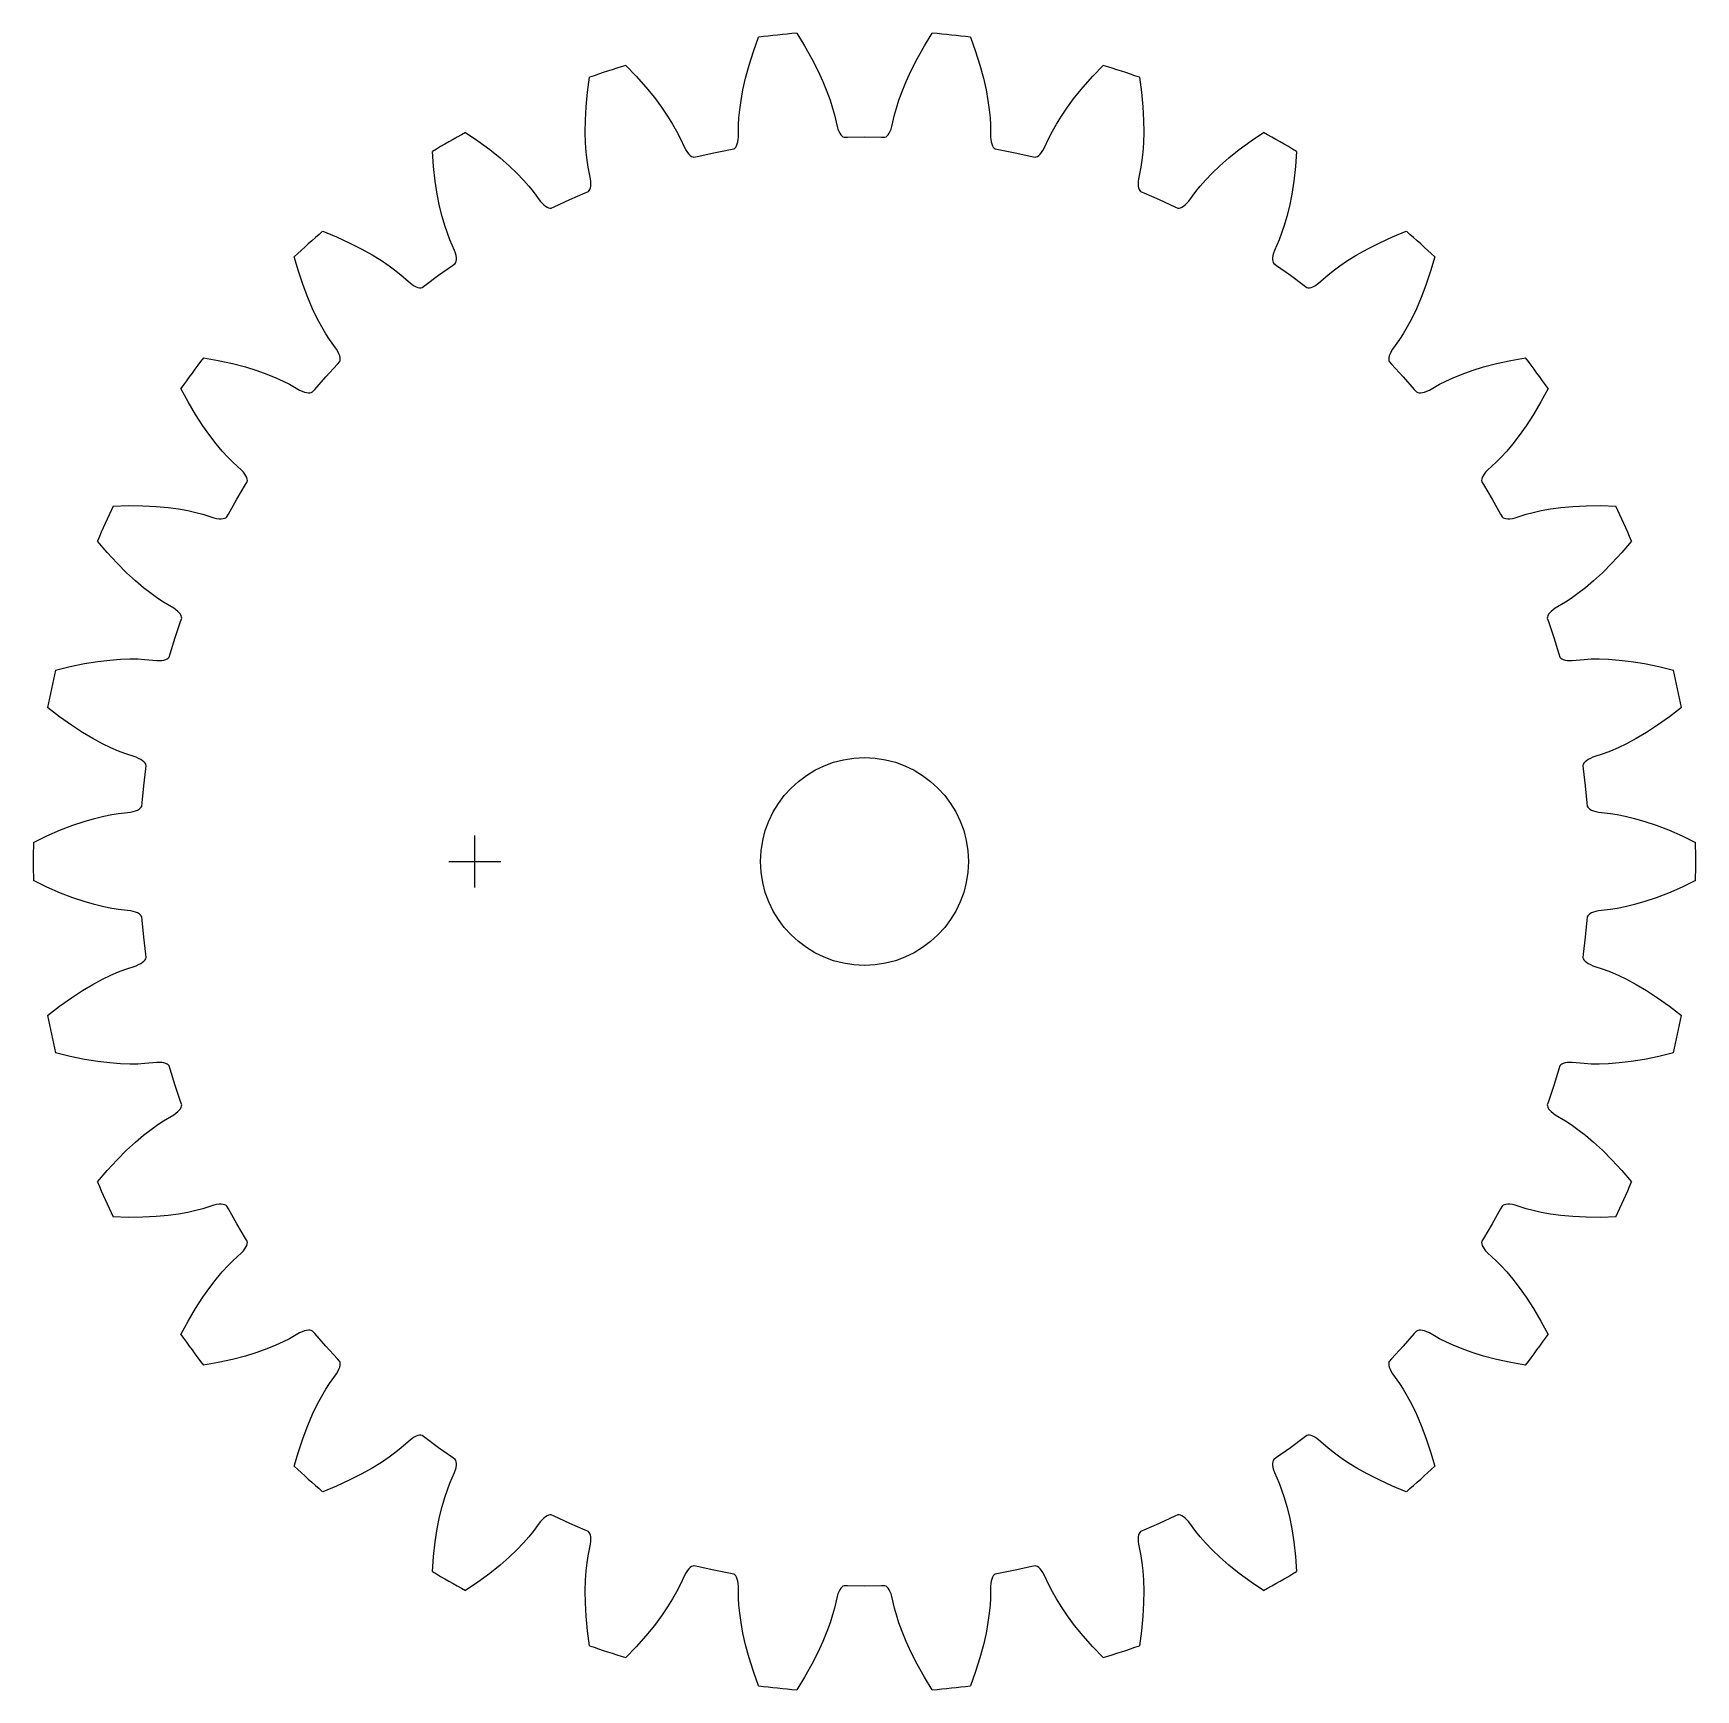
# Model space of a CAD drawing. Extents: x -8.5 to 23.5, y -15.9 to 15.9.
import ezdxf

# ---------------------------------------------------------------- set-up
doc = ezdxf.new("R2010")
doc.units = 0

msp = doc.modelspace()

# ---------------------------------------------------------------- linework, layer by layer
for p, q in [((0, -0.5), (0, 0.5)), ((0, -0.5), (0, 0.5)), ((-0.5, 0), (0.5, 0)), ((-0.5, 0), (0.5, 0))]:
    msp.add_line(p, q)
msp.add_circle((7.5, 0), 2)
msp.add_circle((7.5, 0), 2)
at = {"layer": 'layer0'}
for p, q in [((5.364, 15.598), (5.461, 15.87)), ((6.195, 15.947), (6.347, 15.702)), ((6.347, 15.702), (6.486, 15.456)), ((8.514, 15.456), (8.653, 15.702)), ((8.653, 15.702), (8.805, 15.947)), ((9.539, 15.87), (9.636, 15.598)), ((5.279, 15.329), (5.364, 15.598)), ((6.486, 15.456), (6.602, 15.227)), ((8.398, 15.227), (8.514, 15.456)), ((9.636, 15.598), (9.721, 15.329)), ((2.167, 14.813), (2.207, 15.099)), ((2.908, 15.327), (3.107, 15.119)), ((3.107, 15.119), (3.294, 14.907)), ((5.161, 14.855), (5.212, 15.081)), ((5.212, 15.081), (5.279, 15.329)), ((6.602, 15.227), (6.699, 15.016)), ((8.301, 15.016), (8.398, 15.227)), ((9.721, 15.329), (9.788, 15.081)), ((9.788, 15.081), (9.839, 14.855)), ((11.706, 14.907), (11.893, 15.119)), ((11.893, 15.119), (12.092, 15.327)), ((12.793, 15.099), (12.833, 14.813)), ((2.14, 14.532), (2.167, 14.813)), ((3.294, 14.907), (3.456, 14.708)), ((5.125, 14.652), (5.161, 14.855)), ((6.699, 15.016), (6.777, 14.826)), ((6.777, 14.826), (6.839, 14.655)), ((8.161, 14.655), (8.223, 14.826)), ((8.223, 14.826), (8.301, 15.016)), ((9.839, 14.855), (9.875, 14.652)), ((11.544, 14.708), (11.706, 14.907)), ((12.833, 14.813), (12.86, 14.532)), ((2.127, 14.276), (2.14, 14.532)), ((3.456, 14.708), (3.595, 14.522)), ((3.595, 14.522), (3.711, 14.351)), ((5.084, 14.315), (5.1, 14.472)), ((5.1, 14.472), (5.125, 14.652)), ((6.839, 14.655), (6.886, 14.504)), ((6.886, 14.504), (6.921, 14.375)), ((8.079, 14.375), (8.114, 14.504)), ((8.114, 14.504), (8.161, 14.655)), ((9.875, 14.652), (9.9, 14.472)), ((9.9, 14.472), (9.916, 14.315)), ((11.289, 14.351), (11.405, 14.522)), ((11.405, 14.522), (11.544, 14.708)), ((12.86, 14.532), (12.873, 14.276)), ((2.124, 14.044), (2.127, 14.276)), ((3.711, 14.351), (3.806, 14.197)), ((3.806, 14.197), (3.884, 14.06)), ((5.075, 13.954), (5.077, 14.182)), ((5.077, 14.182), (5.084, 14.315)), ((6.921, 14.375), (6.971, 14.153)), ((6.971, 14.153), (6.986, 14.102)), ((6.986, 14.102), (7.004, 14.059)), ((7.996, 14.059), (8.014, 14.102)), ((8.014, 14.102), (8.029, 14.153)), ((8.029, 14.153), (8.079, 14.375)), ((9.916, 14.315), (9.923, 14.182)), ((9.923, 14.182), (9.925, 13.954)), ((11.116, 14.06), (11.194, 14.197)), ((11.194, 14.197), (11.289, 14.351)), ((12.873, 14.276), (12.876, 14.044)), ((-0.179, 14.037), (0.06, 13.875)), ((0.06, 13.875), (0.287, 13.707)), ((2.13, 13.838), (2.124, 14.044)), ((2.143, 13.657), (2.13, 13.838)), ((3.884, 14.06), (3.945, 13.941)), ((3.945, 13.941), (4.04, 13.733)), ((5.022, 13.756), (5.038, 13.782)), ((5.038, 13.782), (5.051, 13.815)), ((5.051, 13.815), (5.062, 13.855)), ((5.062, 13.855), (5.07, 13.901)), ((5.07, 13.901), (5.075, 13.954)), ((7.004, 14.059), (7.023, 14.023)), ((7.023, 14.023), (7.043, 13.993)), ((7.043, 13.993), (7.064, 13.971)), ((7.064, 13.971), (7.086, 13.955)), ((7.086, 13.955), (7.108, 13.947)), ((7.108, 13.947), (7.173, 13.946)), ((7.173, 13.946), (7.5, 13.95)), ((7.5, 13.95), (7.827, 13.946)), ((7.827, 13.946), (7.892, 13.947)), ((7.892, 13.947), (7.914, 13.955)), ((7.914, 13.955), (7.936, 13.971)), ((7.936, 13.971), (7.957, 13.993)), ((7.957, 13.993), (7.977, 14.023)), ((7.977, 14.023), (7.996, 14.059)), ((9.925, 13.954), (9.93, 13.901)), ((9.93, 13.901), (9.938, 13.855)), ((9.938, 13.855), (9.949, 13.815)), ((9.949, 13.815), (9.962, 13.782)), ((9.962, 13.782), (9.978, 13.756)), ((10.96, 13.733), (11.055, 13.941)), ((11.055, 13.941), (11.116, 14.06)), ((12.87, 13.838), (12.857, 13.657)), ((12.876, 14.044), (12.87, 13.838)), ((14.713, 13.707), (14.94, 13.875)), ((14.94, 13.875), (15.179, 14.037)), ((-0.796, 13.381), (-0.817, 13.668)), ((0.287, 13.707), (0.487, 13.545)), ((0.487, 13.545), (0.661, 13.392)), ((2.161, 13.5), (2.143, 13.657)), ((2.182, 13.368), (2.161, 13.5)), ((4.04, 13.733), (4.066, 13.688)), ((4.066, 13.688), (4.092, 13.649)), ((4.092, 13.649), (4.118, 13.617)), ((4.118, 13.617), (4.144, 13.592)), ((4.144, 13.592), (4.169, 13.575)), ((4.169, 13.575), (4.193, 13.564)), ((4.193, 13.564), (4.217, 13.56)), ((4.217, 13.56), (4.28, 13.573)), ((4.28, 13.573), (4.6, 13.645)), ((4.6, 13.645), (4.92, 13.709)), ((4.92, 13.709), (4.984, 13.723)), ((4.984, 13.723), (5.004, 13.736)), ((5.004, 13.736), (5.022, 13.756)), ((9.978, 13.756), (9.996, 13.736)), ((9.996, 13.736), (10.016, 13.723)), ((10.016, 13.723), (10.08, 13.709)), ((10.08, 13.709), (10.4, 13.645)), ((10.4, 13.645), (10.72, 13.573)), ((10.72, 13.573), (10.783, 13.56)), ((10.783, 13.56), (10.807, 13.564)), ((10.807, 13.564), (10.831, 13.575)), ((10.831, 13.575), (10.856, 13.592)), ((10.856, 13.592), (10.882, 13.617)), ((10.882, 13.617), (10.908, 13.649)), ((10.908, 13.649), (10.934, 13.688)), ((10.934, 13.688), (10.96, 13.733)), ((12.839, 13.5), (12.818, 13.368)), ((12.857, 13.657), (12.839, 13.5)), ((14.339, 13.392), (14.513, 13.545)), ((14.513, 13.545), (14.713, 13.707)), ((15.817, 13.668), (15.796, 13.381)), ((-0.764, 13.1), (-0.796, 13.381)), ((0.661, 13.392), (0.81, 13.25)), ((0.81, 13.25), (0.935, 13.119)), ((2.227, 13.145), (2.182, 13.368)), ((2.233, 13.092), (2.227, 13.145)), ((12.773, 13.145), (12.767, 13.092)), ((12.818, 13.368), (12.773, 13.145)), ((14.065, 13.119), (14.19, 13.25)), ((14.19, 13.25), (14.339, 13.392)), ((15.796, 13.381), (15.764, 13.1)), ((-0.724, 12.846), (-0.764, 13.1)), ((-0.678, 12.619), (-0.724, 12.846)), ((0.935, 13.119), (1.04, 13.001)), ((1.04, 13.001), (1.124, 12.897)), ((1.124, 12.897), (1.26, 12.714)), ((1.826, 12.744), (2.126, 12.874)), ((2.126, 12.874), (2.186, 12.9)), ((2.186, 12.9), (2.202, 12.917)), ((2.202, 12.917), (2.216, 12.94)), ((2.216, 12.94), (2.226, 12.969)), ((2.226, 12.969), (2.232, 13.004)), ((2.232, 13.004), (2.235, 13.045)), ((2.235, 13.045), (2.233, 13.092)), ((12.767, 13.092), (12.765, 13.045)), ((12.765, 13.045), (12.768, 13.004)), ((12.768, 13.004), (12.774, 12.969)), ((12.774, 12.969), (12.784, 12.94)), ((12.784, 12.94), (12.798, 12.917)), ((12.798, 12.917), (12.814, 12.9)), ((12.814, 12.9), (12.874, 12.874)), ((12.874, 12.874), (13.174, 12.744)), ((13.74, 12.714), (13.876, 12.897)), ((13.876, 12.897), (13.96, 13.001)), ((13.96, 13.001), (14.065, 13.119)), ((15.724, 12.846), (15.678, 12.619)), ((15.764, 13.1), (15.724, 12.846)), ((-0.63, 12.419), (-0.678, 12.619)), ((1.26, 12.714), (1.295, 12.674)), ((1.295, 12.674), (1.328, 12.642)), ((1.328, 12.642), (1.361, 12.616)), ((1.361, 12.616), (1.391, 12.597)), ((1.391, 12.597), (1.419, 12.585)), ((1.419, 12.585), (1.446, 12.58)), ((1.446, 12.58), (1.469, 12.581)), ((1.469, 12.581), (1.529, 12.607)), ((1.529, 12.607), (1.826, 12.744)), ((13.174, 12.744), (13.471, 12.607)), ((13.471, 12.607), (13.531, 12.581)), ((13.531, 12.581), (13.554, 12.58)), ((13.554, 12.58), (13.581, 12.585)), ((13.581, 12.585), (13.609, 12.597)), ((13.609, 12.597), (13.639, 12.616)), ((13.639, 12.616), (13.672, 12.642)), ((13.672, 12.642), (13.705, 12.674)), ((13.705, 12.674), (13.74, 12.714)), ((15.678, 12.619), (15.63, 12.419)), ((-0.579, 12.245), (-0.63, 12.419)), ((-0.529, 12.095), (-0.579, 12.245)), ((15.579, 12.245), (15.529, 12.095)), ((15.63, 12.419), (15.579, 12.245)), ((-2.929, 12.134), (-2.662, 12.025)), ((-2.662, 12.025), (-2.405, 11.908)), ((-2.405, 11.908), (-2.176, 11.791)), ((-0.481, 11.97), (-0.529, 12.095)), ((-0.39, 11.761), (-0.481, 11.97)), ((15.481, 11.97), (15.39, 11.761)), ((15.529, 12.095), (15.481, 11.97)), ((17.176, 11.791), (17.405, 11.908)), ((17.405, 11.908), (17.662, 12.025)), ((17.662, 12.025), (17.929, 12.134)), ((-3.397, 11.364), (-3.477, 11.641)), ((-2.176, 11.791), (-1.974, 11.678)), ((-1.974, 11.678), (-1.799, 11.569)), ((-1.799, 11.569), (-1.649, 11.468)), ((-0.374, 11.711), (-0.39, 11.761)), ((-0.38, 11.514), (-0.368, 11.533)), ((-0.362, 11.666), (-0.374, 11.711)), ((-0.368, 11.533), (-0.359, 11.559)), ((-0.356, 11.625), (-0.362, 11.666)), ((-0.359, 11.559), (-0.355, 11.589)), ((-0.355, 11.589), (-0.356, 11.625)), ((15.356, 11.625), (15.355, 11.589)), ((15.355, 11.589), (15.359, 11.559)), ((15.362, 11.666), (15.356, 11.625)), ((15.359, 11.559), (15.368, 11.533)), ((15.374, 11.711), (15.362, 11.666)), ((15.368, 11.533), (15.38, 11.514)), ((15.39, 11.761), (15.374, 11.711)), ((16.649, 11.468), (16.799, 11.569)), ((16.799, 11.569), (16.974, 11.678)), ((16.974, 11.678), (17.176, 11.791)), ((18.477, 11.641), (18.397, 11.364)), ((-3.307, 11.096), (-3.397, 11.364)), ((-1.649, 11.468), (-1.522, 11.374)), ((-1.522, 11.374), (-1.418, 11.29)), ((-1.418, 11.29), (-1.247, 11.139)), ((-0.962, 11.09), (-0.7, 11.286)), ((-0.7, 11.286), (-0.433, 11.475)), ((-0.433, 11.475), (-0.38, 11.514)), ((15.38, 11.514), (15.433, 11.475)), ((15.433, 11.475), (15.7, 11.286)), ((15.7, 11.286), (15.962, 11.09)), ((16.247, 11.139), (16.418, 11.29)), ((16.418, 11.29), (16.522, 11.374)), ((16.522, 11.374), (16.649, 11.468)), ((18.397, 11.364), (18.307, 11.096)), ((-3.215, 10.856), (-3.307, 11.096)), ((-1.247, 11.139), (-1.205, 11.107)), ((-1.205, 11.107), (-1.165, 11.082)), ((-1.165, 11.082), (-1.128, 11.064)), ((-1.128, 11.064), (-1.095, 11.052)), ((-1.095, 11.052), (-1.064, 11.046)), ((-1.064, 11.046), (-1.038, 11.046)), ((-1.038, 11.046), (-1.015, 11.053)), ((-1.015, 11.053), (-0.962, 11.09)), ((15.962, 11.09), (16.015, 11.053)), ((16.015, 11.053), (16.038, 11.046)), ((16.038, 11.046), (16.064, 11.046)), ((16.064, 11.046), (16.095, 11.052)), ((16.095, 11.052), (16.128, 11.064)), ((16.128, 11.064), (16.165, 11.082)), ((16.165, 11.082), (16.205, 11.107)), ((16.205, 11.107), (16.247, 11.139)), ((18.307, 11.096), (18.215, 10.856)), ((-3.123, 10.643), (-3.215, 10.856)), ((-3.034, 10.457), (-3.123, 10.643)), ((18.123, 10.643), (18.034, 10.457)), ((18.215, 10.856), (18.123, 10.643)), ((-2.948, 10.297), (-3.034, 10.457)), ((-2.868, 10.161), (-2.948, 10.297)), ((17.948, 10.297), (17.868, 10.161)), ((18.034, 10.457), (17.948, 10.297)), ((-2.796, 10.049), (-2.868, 10.161)), ((-2.663, 9.863), (-2.796, 10.049)), ((17.796, 10.049), (17.663, 9.863)), ((17.868, 10.161), (17.796, 10.049)), ((-5.224, 9.7), (-4.94, 9.649)), ((-4.94, 9.649), (-4.664, 9.588)), ((-2.637, 9.818), (-2.663, 9.863)), ((-2.645, 9.575), (-2.602, 9.624)), ((-2.616, 9.776), (-2.637, 9.818)), ((-2.602, 9.737), (-2.616, 9.776)), ((-2.593, 9.703), (-2.602, 9.737)), ((-2.602, 9.624), (-2.594, 9.646)), ((-2.594, 9.646), (-2.591, 9.672)), ((-2.591, 9.672), (-2.593, 9.703)), ((17.593, 9.703), (17.591, 9.672)), ((17.591, 9.672), (17.594, 9.646)), ((17.602, 9.737), (17.593, 9.703)), ((17.594, 9.646), (17.602, 9.624)), ((17.616, 9.776), (17.602, 9.737)), ((17.602, 9.624), (17.645, 9.575)), ((17.637, 9.818), (17.616, 9.776)), ((17.663, 9.863), (17.637, 9.818)), ((19.664, 9.588), (19.94, 9.649)), ((19.94, 9.649), (20.224, 9.7)), ((-4.664, 9.588), (-4.416, 9.522)), ((-4.416, 9.522), (-4.195, 9.453)), ((-4.195, 9.453), (-4.001, 9.383)), ((-4.001, 9.383), (-3.833, 9.315)), ((-3.833, 9.315), (-3.689, 9.249)), ((-3.083, 9.089), (-2.867, 9.334)), ((-2.867, 9.334), (-2.645, 9.575)), ((17.645, 9.575), (17.867, 9.334)), ((17.867, 9.334), (18.083, 9.089)), ((18.689, 9.249), (18.833, 9.315)), ((18.833, 9.315), (19.001, 9.383)), ((19.001, 9.383), (19.195, 9.453)), ((19.195, 9.453), (19.416, 9.522)), ((19.416, 9.522), (19.664, 9.588)), ((-5.521, 8.85), (-5.657, 9.104)), ((-3.689, 9.249), (-3.57, 9.189)), ((-3.57, 9.189), (-3.372, 9.077)), ((-3.372, 9.077), (-3.324, 9.055)), ((-3.324, 9.055), (-3.28, 9.039)), ((-3.28, 9.039), (-3.24, 9.028)), ((-3.24, 9.028), (-3.205, 9.024)), ((-3.205, 9.024), (-3.174, 9.024)), ((-3.174, 9.024), (-3.148, 9.03)), ((-3.148, 9.03), (-3.127, 9.041)), ((-3.127, 9.041), (-3.083, 9.089)), ((18.083, 9.089), (18.127, 9.041)), ((18.127, 9.041), (18.148, 9.03)), ((18.148, 9.03), (18.174, 9.024)), ((18.174, 9.024), (18.205, 9.024)), ((18.205, 9.024), (18.24, 9.028)), ((18.24, 9.028), (18.28, 9.039)), ((18.28, 9.039), (18.324, 9.055)), ((18.324, 9.055), (18.372, 9.077)), ((18.372, 9.077), (18.57, 9.189)), ((18.57, 9.189), (18.689, 9.249)), ((20.657, 9.104), (20.521, 8.85)), ((-5.378, 8.606), (-5.521, 8.85)), ((20.521, 8.85), (20.378, 8.606)), ((-5.238, 8.391), (-5.378, 8.606)), ((-5.104, 8.202), (-5.238, 8.391)), ((20.238, 8.391), (20.104, 8.202)), ((20.378, 8.606), (20.238, 8.391)), ((-4.978, 8.039), (-5.104, 8.202)), ((-4.861, 7.9), (-4.978, 8.039)), ((19.978, 8.039), (19.861, 7.9)), ((20.104, 8.202), (19.978, 8.039)), ((-4.754, 7.784), (-4.861, 7.9)), ((-4.66, 7.689), (-4.754, 7.784)), ((-4.492, 7.535), (-4.66, 7.689)), ((19.66, 7.689), (19.492, 7.535)), ((19.754, 7.784), (19.66, 7.689)), ((19.861, 7.9), (19.754, 7.784)), ((-4.456, 7.496), (-4.492, 7.535)), ((-4.427, 7.459), (-4.456, 7.496)), ((-4.405, 7.424), (-4.427, 7.459)), ((-4.39, 7.392), (-4.405, 7.424)), ((-4.381, 7.363), (-4.39, 7.392)), ((-4.378, 7.336), (-4.381, 7.363)), ((19.381, 7.363), (19.378, 7.336)), ((19.39, 7.392), (19.381, 7.363)), ((19.405, 7.424), (19.39, 7.392)), ((19.427, 7.459), (19.405, 7.424)), ((19.456, 7.496), (19.427, 7.459)), ((19.492, 7.535), (19.456, 7.496)), ((-4.581, 6.975), (-4.414, 7.256)), ((-4.414, 7.256), (-4.382, 7.313)), ((-4.382, 7.313), (-4.378, 7.336)), ((19.378, 7.336), (19.382, 7.313)), ((19.382, 7.313), (19.414, 7.256)), ((19.414, 7.256), (19.581, 6.975)), ((-6.963, 6.843), (-6.675, 6.852)), ((-6.675, 6.852), (-6.392, 6.849)), ((-6.392, 6.849), (-6.136, 6.836)), ((-6.136, 6.836), (-5.905, 6.815)), ((-5.905, 6.815), (-5.701, 6.787)), ((-5.701, 6.787), (-5.522, 6.755)), ((-5.522, 6.755), (-5.368, 6.721)), ((-5.368, 6.721), (-5.239, 6.687)), ((-4.741, 6.69), (-4.581, 6.975)), ((19.581, 6.975), (19.741, 6.69)), ((20.239, 6.687), (20.368, 6.721)), ((20.368, 6.721), (20.522, 6.755)), ((20.522, 6.755), (20.701, 6.787)), ((20.701, 6.787), (20.905, 6.815)), ((20.905, 6.815), (21.136, 6.836)), ((21.136, 6.836), (21.392, 6.849)), ((21.392, 6.849), (21.675, 6.852)), ((21.675, 6.852), (21.963, 6.843)), ((-5.239, 6.687), (-5.021, 6.618)), ((-5.021, 6.618), (-4.97, 6.606)), ((-4.97, 6.606), (-4.924, 6.6)), ((-4.924, 6.6), (-4.882, 6.598)), ((-4.882, 6.598), (-4.847, 6.601)), ((-4.847, 6.601), (-4.817, 6.608)), ((-4.817, 6.608), (-4.793, 6.619)), ((-4.793, 6.619), (-4.774, 6.634)), ((-4.774, 6.634), (-4.741, 6.69)), ((19.741, 6.69), (19.774, 6.634)), ((19.774, 6.634), (19.793, 6.619)), ((19.793, 6.619), (19.817, 6.608)), ((19.817, 6.608), (19.847, 6.601)), ((19.847, 6.601), (19.882, 6.598)), ((19.882, 6.598), (19.924, 6.6)), ((19.924, 6.6), (19.97, 6.606)), ((19.97, 6.606), (20.021, 6.618)), ((20.021, 6.618), (20.239, 6.687)), ((-7.077, 5.949), (-7.263, 6.169)), ((22.263, 6.169), (22.077, 5.949)), ((-6.886, 5.741), (-7.077, 5.949)), ((22.077, 5.949), (21.886, 5.741)), ((-6.704, 5.559), (-6.886, 5.741)), ((-6.534, 5.402), (-6.704, 5.559)), ((21.704, 5.559), (21.534, 5.402)), ((21.886, 5.741), (21.704, 5.559)), ((-6.377, 5.269), (-6.534, 5.402)), ((-6.233, 5.157), (-6.377, 5.269)), ((-6.105, 5.066), (-6.233, 5.157)), ((21.233, 5.157), (21.105, 5.066)), ((21.377, 5.269), (21.233, 5.157)), ((21.534, 5.402), (21.377, 5.269)), ((-5.993, 4.993), (-6.105, 5.066)), ((-5.797, 4.877), (-5.993, 4.993)), ((-5.754, 4.846), (-5.797, 4.877)), ((-5.718, 4.816), (-5.754, 4.846)), ((-5.689, 4.787), (-5.718, 4.816)), ((20.718, 4.816), (20.689, 4.787)), ((20.754, 4.846), (20.718, 4.816)), ((20.797, 4.877), (20.754, 4.846)), ((20.993, 4.993), (20.797, 4.877)), ((21.105, 5.066), (20.993, 4.993)), ((-5.767, 4.311), (-5.663, 4.621)), ((-5.667, 4.759), (-5.689, 4.787)), ((-5.652, 4.732), (-5.667, 4.759)), ((-5.663, 4.621), (-5.643, 4.683)), ((-5.644, 4.706), (-5.652, 4.732)), ((-5.643, 4.683), (-5.644, 4.706)), ((20.644, 4.706), (20.643, 4.683)), ((20.643, 4.683), (20.663, 4.621)), ((20.652, 4.732), (20.644, 4.706)), ((20.667, 4.759), (20.652, 4.732)), ((20.663, 4.621), (20.767, 4.311)), ((20.689, 4.787), (20.667, 4.759)), ((-5.865, 3.999), (-5.767, 4.311)), ((20.767, 4.311), (20.865, 3.999)), ((-7.513, 3.811), (-7.259, 3.852)), ((-7.259, 3.852), (-7.029, 3.879)), ((-7.029, 3.879), (-6.823, 3.894)), ((-6.823, 3.894), (-6.642, 3.9)), ((-6.642, 3.9), (-6.484, 3.899)), ((-6.484, 3.899), (-6.351, 3.892)), ((-6.351, 3.892), (-6.124, 3.87)), ((-6.124, 3.87), (-6.071, 3.869)), ((-6.071, 3.869), (-6.024, 3.873)), ((-6.024, 3.873), (-5.984, 3.879)), ((-5.984, 3.879), (-5.949, 3.89)), ((-5.949, 3.89), (-5.921, 3.903)), ((-5.921, 3.903), (-5.9, 3.918)), ((-5.9, 3.918), (-5.885, 3.937)), ((-5.885, 3.937), (-5.865, 3.999)), ((20.865, 3.999), (20.885, 3.937)), ((20.885, 3.937), (20.9, 3.918)), ((20.9, 3.918), (20.921, 3.903)), ((20.921, 3.903), (20.949, 3.89)), ((20.949, 3.89), (20.984, 3.879)), ((20.984, 3.879), (21.024, 3.873)), ((21.024, 3.873), (21.071, 3.869)), ((21.071, 3.869), (21.124, 3.87)), ((21.124, 3.87), (21.351, 3.892)), ((21.351, 3.892), (21.484, 3.899)), ((21.484, 3.899), (21.642, 3.9)), ((21.642, 3.9), (21.823, 3.894)), ((21.823, 3.894), (22.029, 3.879)), ((22.029, 3.879), (22.259, 3.852)), ((22.259, 3.852), (22.513, 3.811)), ((-8.07, 3.686), (-7.79, 3.755)), ((-7.79, 3.755), (-7.513, 3.811)), ((22.513, 3.811), (22.79, 3.755)), ((22.79, 3.755), (23.07, 3.686)), ((-7.995, 2.788), (-8.223, 2.965)), ((23.223, 2.965), (22.995, 2.788)), ((-7.765, 2.624), (-7.995, 2.788)), ((-7.55, 2.484), (-7.765, 2.624)), ((22.765, 2.624), (22.55, 2.484)), ((22.995, 2.788), (22.765, 2.624)), ((-7.35, 2.366), (-7.55, 2.484)), ((-7.169, 2.268), (-7.35, 2.366)), ((-7.006, 2.189), (-7.169, 2.268)), ((22.169, 2.268), (22.006, 2.189)), ((22.35, 2.366), (22.169, 2.268)), ((22.55, 2.484), (22.35, 2.366)), ((-6.861, 2.126), (-7.006, 2.189)), ((-6.736, 2.078), (-6.861, 2.126)), ((-6.52, 2.006), (-6.736, 2.078)), ((-6.472, 1.985), (-6.52, 2.006)), ((-6.43, 1.963), (-6.472, 1.985)), ((-6.396, 1.94), (-6.43, 1.963)), ((-6.369, 1.917), (-6.396, 1.94)), ((21.396, 1.94), (21.369, 1.917)), ((21.43, 1.963), (21.396, 1.94)), ((21.472, 1.985), (21.43, 1.963)), ((21.52, 2.006), (21.472, 1.985)), ((21.736, 2.078), (21.52, 2.006)), ((21.861, 2.126), (21.736, 2.078)), ((22.006, 2.189), (21.861, 2.126)), ((-6.374, 1.458), (-6.336, 1.783)), ((-6.348, 1.894), (-6.369, 1.917)), ((-6.335, 1.871), (-6.348, 1.894)), ((-6.336, 1.783), (-6.329, 1.848)), ((-6.329, 1.848), (-6.335, 1.871)), ((21.335, 1.871), (21.329, 1.848)), ((21.329, 1.848), (21.336, 1.783)), ((21.348, 1.894), (21.335, 1.871)), ((21.336, 1.783), (21.374, 1.458)), ((21.369, 1.917), (21.348, 1.894)), ((-6.404, 1.132), (-6.374, 1.458)), ((21.374, 1.458), (21.404, 1.132)), ((-6.631, 0.953), (-6.579, 0.963)), ((-6.579, 0.963), (-6.534, 0.976)), ((-6.534, 0.976), (-6.496, 0.991)), ((-6.496, 0.991), (-6.464, 1.008)), ((-6.464, 1.008), (-6.44, 1.027)), ((-6.44, 1.027), (-6.422, 1.047)), ((-6.422, 1.047), (-6.411, 1.068)), ((-6.411, 1.068), (-6.404, 1.132)), ((21.404, 1.132), (21.411, 1.068)), ((21.411, 1.068), (21.422, 1.047)), ((21.422, 1.047), (21.44, 1.027)), ((21.44, 1.027), (21.464, 1.008)), ((21.464, 1.008), (21.496, 0.991)), ((21.496, 0.991), (21.534, 0.976)), ((21.534, 0.976), (21.579, 0.963)), ((21.579, 0.963), (21.631, 0.953)), ((-7.977, 0.607), (-7.737, 0.699)), ((-7.737, 0.699), (-7.518, 0.773)), ((-7.518, 0.773), (-7.32, 0.831)), ((-7.32, 0.831), (-7.144, 0.874)), ((-7.144, 0.874), (-6.989, 0.906)), ((-6.989, 0.906), (-6.857, 0.927)), ((-6.857, 0.927), (-6.631, 0.953)), ((21.631, 0.953), (21.857, 0.927)), ((21.857, 0.927), (21.989, 0.906)), ((21.989, 0.906), (22.144, 0.874)), ((22.144, 0.874), (22.32, 0.831)), ((22.32, 0.831), (22.518, 0.773)), ((22.518, 0.773), (22.737, 0.699)), ((22.737, 0.699), (22.977, 0.607)), ((-8.496, 0.369), (-8.236, 0.494)), ((-8.236, 0.494), (-7.977, 0.607)), ((22.977, 0.607), (23.236, 0.494)), ((23.236, 0.494), (23.496, 0.369)), ((-8.236, -0.494), (-8.496, -0.369)), ((-7.977, -0.607), (-8.236, -0.494)), ((-7.737, -0.699), (-7.977, -0.607)), ((22.977, -0.607), (22.737, -0.699)), ((23.236, -0.494), (22.977, -0.607)), ((23.496, -0.369), (23.236, -0.494)), ((-7.518, -0.773), (-7.737, -0.699)), ((-7.32, -0.831), (-7.518, -0.773)), ((-7.144, -0.874), (-7.32, -0.831)), ((-6.989, -0.906), (-7.144, -0.874)), ((-6.857, -0.927), (-6.989, -0.906)), ((-6.631, -0.953), (-6.857, -0.927)), ((-6.579, -0.963), (-6.631, -0.953)), ((21.631, -0.953), (21.579, -0.963)), ((21.857, -0.927), (21.631, -0.953)), ((21.989, -0.906), (21.857, -0.927)), ((22.144, -0.874), (21.989, -0.906)), ((22.32, -0.831), (22.144, -0.874)), ((22.518, -0.773), (22.32, -0.831)), ((22.737, -0.699), (22.518, -0.773)), ((-6.534, -0.976), (-6.579, -0.963)), ((-6.496, -0.991), (-6.534, -0.976)), ((-6.464, -1.008), (-6.496, -0.991)), ((-6.44, -1.027), (-6.464, -1.008)), ((-6.422, -1.047), (-6.44, -1.027)), ((-6.411, -1.068), (-6.422, -1.047)), ((-6.404, -1.132), (-6.411, -1.068)), ((-6.374, -1.458), (-6.404, -1.132)), ((21.404, -1.132), (21.374, -1.458)), ((21.411, -1.068), (21.404, -1.132)), ((21.422, -1.047), (21.411, -1.068)), ((21.44, -1.027), (21.422, -1.047)), ((21.464, -1.008), (21.44, -1.027)), ((21.496, -0.991), (21.464, -1.008)), ((21.534, -0.976), (21.496, -0.991)), ((21.579, -0.963), (21.534, -0.976)), ((-6.336, -1.783), (-6.374, -1.458)), ((21.374, -1.458), (21.336, -1.783)), ((-6.396, -1.94), (-6.369, -1.917)), ((-6.369, -1.917), (-6.348, -1.894)), ((-6.348, -1.894), (-6.335, -1.871)), ((-6.329, -1.848), (-6.336, -1.783)), ((-6.335, -1.871), (-6.329, -1.848)), ((21.336, -1.783), (21.329, -1.848)), ((21.329, -1.848), (21.335, -1.871)), ((21.335, -1.871), (21.348, -1.894)), ((21.348, -1.894), (21.369, -1.917)), ((21.369, -1.917), (21.396, -1.94)), ((-7.169, -2.268), (-7.006, -2.189)), ((-7.006, -2.189), (-6.861, -2.126)), ((-6.861, -2.126), (-6.736, -2.078)), ((-6.736, -2.078), (-6.52, -2.006)), ((-6.52, -2.006), (-6.472, -1.985)), ((-6.472, -1.985), (-6.43, -1.963)), ((-6.43, -1.963), (-6.396, -1.94)), ((21.396, -1.94), (21.43, -1.963)), ((21.43, -1.963), (21.472, -1.985)), ((21.472, -1.985), (21.52, -2.006)), ((21.52, -2.006), (21.736, -2.078)), ((21.736, -2.078), (21.861, -2.126)), ((21.861, -2.126), (22.006, -2.189)), ((22.006, -2.189), (22.169, -2.268)), ((-7.765, -2.624), (-7.55, -2.484)), ((-7.55, -2.484), (-7.35, -2.366)), ((-7.35, -2.366), (-7.169, -2.268)), ((22.169, -2.268), (22.35, -2.366)), ((22.35, -2.366), (22.55, -2.484)), ((22.55, -2.484), (22.765, -2.624)), ((-8.223, -2.965), (-7.995, -2.788)), ((-7.995, -2.788), (-7.765, -2.624)), ((22.765, -2.624), (22.995, -2.788)), ((22.995, -2.788), (23.223, -2.965)), ((-7.79, -3.755), (-8.07, -3.686)), ((-7.513, -3.811), (-7.79, -3.755)), ((-7.259, -3.852), (-7.513, -3.811)), ((22.513, -3.811), (22.259, -3.852)), ((22.79, -3.755), (22.513, -3.811)), ((23.07, -3.686), (22.79, -3.755)), ((-7.029, -3.879), (-7.259, -3.852)), ((-6.823, -3.894), (-7.029, -3.879)), ((-6.642, -3.9), (-6.823, -3.894)), ((-6.484, -3.899), (-6.642, -3.9)), ((-6.351, -3.892), (-6.484, -3.899)), ((-6.124, -3.87), (-6.351, -3.892)), ((-6.071, -3.869), (-6.124, -3.87)), ((-6.024, -3.873), (-6.071, -3.869)), ((-5.984, -3.879), (-6.024, -3.873)), ((-5.949, -3.89), (-5.984, -3.879)), ((-5.921, -3.903), (-5.949, -3.89)), ((-5.9, -3.918), (-5.921, -3.903)), ((-5.885, -3.937), (-5.9, -3.918)), ((-5.865, -3.999), (-5.885, -3.937)), ((-5.767, -4.311), (-5.865, -3.999)), ((20.865, -3.999), (20.767, -4.311)), ((20.885, -3.937), (20.865, -3.999)), ((20.9, -3.918), (20.885, -3.937)), ((20.921, -3.903), (20.9, -3.918)), ((20.949, -3.89), (20.921, -3.903)), ((20.984, -3.879), (20.949, -3.89)), ((21.024, -3.873), (20.984, -3.879)), ((21.071, -3.869), (21.024, -3.873)), ((21.124, -3.87), (21.071, -3.869)), ((21.351, -3.892), (21.124, -3.87)), ((21.484, -3.899), (21.351, -3.892)), ((21.642, -3.9), (21.484, -3.899)), ((21.823, -3.894), (21.642, -3.9)), ((22.029, -3.879), (21.823, -3.894)), ((22.259, -3.852), (22.029, -3.879)), ((-5.663, -4.621), (-5.767, -4.311)), ((20.767, -4.311), (20.663, -4.621)), ((-5.718, -4.816), (-5.689, -4.787)), ((-5.689, -4.787), (-5.667, -4.759)), ((-5.667, -4.759), (-5.652, -4.732)), ((-5.643, -4.683), (-5.663, -4.621)), ((-5.652, -4.732), (-5.644, -4.706)), ((-5.644, -4.706), (-5.643, -4.683)), ((20.663, -4.621), (20.643, -4.683)), ((20.643, -4.683), (20.644, -4.706)), ((20.644, -4.706), (20.652, -4.732)), ((20.652, -4.732), (20.667, -4.759)), ((20.667, -4.759), (20.689, -4.787)), ((20.689, -4.787), (20.718, -4.816)), ((-6.233, -5.157), (-6.105, -5.066)), ((-6.105, -5.066), (-5.993, -4.993)), ((-5.993, -4.993), (-5.797, -4.877)), ((-5.797, -4.877), (-5.754, -4.846)), ((-5.754, -4.846), (-5.718, -4.816)), ((20.718, -4.816), (20.754, -4.846)), ((20.754, -4.846), (20.797, -4.877)), ((20.797, -4.877), (20.993, -4.993)), ((20.993, -4.993), (21.105, -5.066)), ((21.105, -5.066), (21.233, -5.157)), ((-6.704, -5.559), (-6.534, -5.402)), ((-6.534, -5.402), (-6.377, -5.269)), ((-6.377, -5.269), (-6.233, -5.157)), ((21.233, -5.157), (21.377, -5.269)), ((21.377, -5.269), (21.534, -5.402)), ((21.534, -5.402), (21.704, -5.559)), ((-7.077, -5.949), (-6.886, -5.741)), ((-6.886, -5.741), (-6.704, -5.559)), ((21.704, -5.559), (21.886, -5.741)), ((21.886, -5.741), (22.077, -5.949)), ((-7.263, -6.169), (-7.077, -5.949)), ((22.077, -5.949), (22.263, -6.169)), ((-5.239, -6.687), (-5.368, -6.721)), ((-5.021, -6.618), (-5.239, -6.687)), ((-4.97, -6.606), (-5.021, -6.618)), ((-4.924, -6.6), (-4.97, -6.606)), ((-4.882, -6.598), (-4.924, -6.6)), ((-4.847, -6.601), (-4.882, -6.598)), ((-4.817, -6.608), (-4.847, -6.601)), ((-4.793, -6.619), (-4.817, -6.608)), ((-4.774, -6.634), (-4.793, -6.619)), ((-4.741, -6.69), (-4.774, -6.634)), ((-4.581, -6.975), (-4.741, -6.69)), ((19.741, -6.69), (19.581, -6.975)), ((19.774, -6.634), (19.741, -6.69)), ((19.793, -6.619), (19.774, -6.634)), ((19.817, -6.608), (19.793, -6.619)), ((19.847, -6.601), (19.817, -6.608)), ((19.882, -6.598), (19.847, -6.601)), ((19.924, -6.6), (19.882, -6.598)), ((19.97, -6.606), (19.924, -6.6)), ((20.021, -6.618), (19.97, -6.606)), ((20.239, -6.687), (20.021, -6.618)), ((20.368, -6.721), (20.239, -6.687)), ((-6.675, -6.852), (-6.963, -6.843)), ((-6.392, -6.849), (-6.675, -6.852)), ((-6.136, -6.836), (-6.392, -6.849)), ((-5.905, -6.815), (-6.136, -6.836)), ((-5.701, -6.787), (-5.905, -6.815)), ((-5.522, -6.755), (-5.701, -6.787)), ((-5.368, -6.721), (-5.522, -6.755)), ((-4.414, -7.256), (-4.581, -6.975)), ((19.581, -6.975), (19.414, -7.256)), ((20.522, -6.755), (20.368, -6.721)), ((20.701, -6.787), (20.522, -6.755)), ((20.905, -6.815), (20.701, -6.787)), ((21.136, -6.836), (20.905, -6.815)), ((21.392, -6.849), (21.136, -6.836)), ((21.675, -6.852), (21.392, -6.849)), ((21.963, -6.843), (21.675, -6.852)), ((-4.382, -7.313), (-4.414, -7.256)), ((-4.378, -7.336), (-4.382, -7.313)), ((-4.381, -7.363), (-4.378, -7.336)), ((19.382, -7.313), (19.378, -7.336)), ((19.378, -7.336), (19.381, -7.363)), ((19.414, -7.256), (19.382, -7.313)), ((-4.66, -7.689), (-4.492, -7.535)), ((-4.492, -7.535), (-4.456, -7.496)), ((-4.456, -7.496), (-4.427, -7.459)), ((-4.427, -7.459), (-4.405, -7.424)), ((-4.405, -7.424), (-4.39, -7.392)), ((-4.39, -7.392), (-4.381, -7.363)), ((19.381, -7.363), (19.39, -7.392)), ((19.39, -7.392), (19.405, -7.424)), ((19.405, -7.424), (19.427, -7.459)), ((19.427, -7.459), (19.456, -7.496)), ((19.456, -7.496), (19.492, -7.535)), ((19.492, -7.535), (19.66, -7.689)), ((-4.978, -8.039), (-4.861, -7.9)), ((-4.861, -7.9), (-4.754, -7.784)), ((-4.754, -7.784), (-4.66, -7.689)), ((19.66, -7.689), (19.754, -7.784)), ((19.754, -7.784), (19.861, -7.9)), ((19.861, -7.9), (19.978, -8.039)), ((-5.238, -8.391), (-5.104, -8.202)), ((-5.104, -8.202), (-4.978, -8.039)), ((19.978, -8.039), (20.104, -8.202)), ((20.104, -8.202), (20.238, -8.391)), ((-5.521, -8.85), (-5.378, -8.606)), ((-5.378, -8.606), (-5.238, -8.391)), ((20.238, -8.391), (20.378, -8.606)), ((20.378, -8.606), (20.521, -8.85)), ((-5.657, -9.104), (-5.521, -8.85)), ((20.521, -8.85), (20.657, -9.104)), ((-3.689, -9.249), (-3.833, -9.315)), ((-3.57, -9.189), (-3.689, -9.249)), ((-3.372, -9.077), (-3.57, -9.189)), ((-3.324, -9.055), (-3.372, -9.077)), ((-3.28, -9.039), (-3.324, -9.055)), ((-3.24, -9.028), (-3.28, -9.039)), ((-3.205, -9.024), (-3.24, -9.028)), ((-3.174, -9.024), (-3.205, -9.024)), ((-3.148, -9.03), (-3.174, -9.024)), ((-3.127, -9.041), (-3.148, -9.03)), ((-3.083, -9.089), (-3.127, -9.041)), ((-2.867, -9.334), (-3.083, -9.089)), ((18.083, -9.089), (17.867, -9.334)), ((18.127, -9.041), (18.083, -9.089)), ((18.148, -9.03), (18.127, -9.041)), ((18.174, -9.024), (18.148, -9.03)), ((18.205, -9.024), (18.174, -9.024)), ((18.24, -9.028), (18.205, -9.024)), ((18.28, -9.039), (18.24, -9.028)), ((18.324, -9.055), (18.28, -9.039)), ((18.372, -9.077), (18.324, -9.055)), ((18.57, -9.189), (18.372, -9.077)), ((18.689, -9.249), (18.57, -9.189)), ((18.833, -9.315), (18.689, -9.249)), ((-4.664, -9.588), (-4.94, -9.649)), ((-4.416, -9.522), (-4.664, -9.588)), ((-4.195, -9.453), (-4.416, -9.522)), ((-4.001, -9.383), (-4.195, -9.453)), ((-3.833, -9.315), (-4.001, -9.383)), ((-2.645, -9.575), (-2.867, -9.334)), ((-2.602, -9.624), (-2.645, -9.575)), ((17.645, -9.575), (17.602, -9.624)), ((17.867, -9.334), (17.645, -9.575)), ((19.001, -9.383), (18.833, -9.315)), ((19.195, -9.453), (19.001, -9.383)), ((19.416, -9.522), (19.195, -9.453)), ((19.664, -9.588), (19.416, -9.522)), ((19.94, -9.649), (19.664, -9.588)), ((-4.94, -9.649), (-5.224, -9.7)), ((-2.796, -10.049), (-2.663, -9.863)), ((-2.663, -9.863), (-2.637, -9.818)), ((-2.637, -9.818), (-2.616, -9.776)), ((-2.616, -9.776), (-2.602, -9.737)), ((-2.594, -9.646), (-2.602, -9.624)), ((-2.602, -9.737), (-2.593, -9.703)), ((-2.591, -9.672), (-2.594, -9.646)), ((-2.593, -9.703), (-2.591, -9.672)), ((17.594, -9.646), (17.591, -9.672)), ((17.591, -9.672), (17.593, -9.703)), ((17.593, -9.703), (17.602, -9.737)), ((17.602, -9.624), (17.594, -9.646)), ((17.602, -9.737), (17.616, -9.776)), ((17.616, -9.776), (17.637, -9.818)), ((17.637, -9.818), (17.663, -9.863)), ((17.663, -9.863), (17.796, -10.049)), ((20.224, -9.7), (19.94, -9.649)), ((-2.948, -10.297), (-2.868, -10.161)), ((-2.868, -10.161), (-2.796, -10.049)), ((17.796, -10.049), (17.868, -10.161)), ((17.868, -10.161), (17.948, -10.297)), ((-3.123, -10.643), (-3.034, -10.457)), ((-3.034, -10.457), (-2.948, -10.297)), ((17.948, -10.297), (18.034, -10.457)), ((18.034, -10.457), (18.123, -10.643)), ((-3.307, -11.096), (-3.215, -10.856)), ((-3.215, -10.856), (-3.123, -10.643)), ((18.123, -10.643), (18.215, -10.856)), ((18.215, -10.856), (18.307, -11.096)), ((-3.397, -11.364), (-3.307, -11.096)), ((-1.247, -11.139), (-1.418, -11.29)), ((-1.205, -11.107), (-1.247, -11.139)), ((-1.165, -11.082), (-1.205, -11.107)), ((-1.128, -11.064), (-1.165, -11.082)), ((-1.095, -11.052), (-1.128, -11.064)), ((-1.064, -11.046), (-1.095, -11.052)), ((-1.038, -11.046), (-1.064, -11.046)), ((-1.015, -11.053), (-1.038, -11.046)), ((-0.962, -11.09), (-1.015, -11.053)), ((-0.7, -11.286), (-0.962, -11.09)), ((15.962, -11.09), (15.7, -11.286)), ((16.015, -11.053), (15.962, -11.09)), ((16.038, -11.046), (16.015, -11.053)), ((16.064, -11.046), (16.038, -11.046)), ((16.095, -11.052), (16.064, -11.046)), ((16.128, -11.064), (16.095, -11.052)), ((16.165, -11.082), (16.128, -11.064)), ((16.205, -11.107), (16.165, -11.082)), ((16.247, -11.139), (16.205, -11.107)), ((16.418, -11.29), (16.247, -11.139)), ((18.307, -11.096), (18.397, -11.364)), ((-3.477, -11.641), (-3.397, -11.364)), ((-1.649, -11.468), (-1.799, -11.569)), ((-1.522, -11.374), (-1.649, -11.468)), ((-1.418, -11.29), (-1.522, -11.374)), ((-0.433, -11.475), (-0.7, -11.286)), ((-0.38, -11.514), (-0.433, -11.475)), ((-0.368, -11.533), (-0.38, -11.514)), ((15.38, -11.514), (15.368, -11.533)), ((15.433, -11.475), (15.38, -11.514)), ((15.7, -11.286), (15.433, -11.475)), ((16.522, -11.374), (16.418, -11.29)), ((16.649, -11.468), (16.522, -11.374)), ((16.799, -11.569), (16.649, -11.468)), ((18.397, -11.364), (18.477, -11.641)), ((-2.176, -11.791), (-2.405, -11.908)), ((-1.974, -11.678), (-2.176, -11.791)), ((-1.799, -11.569), (-1.974, -11.678)), ((-0.481, -11.97), (-0.39, -11.761)), ((-0.39, -11.761), (-0.374, -11.711)), ((-0.374, -11.711), (-0.362, -11.666)), ((-0.359, -11.559), (-0.368, -11.533)), ((-0.362, -11.666), (-0.356, -11.625)), ((-0.355, -11.589), (-0.359, -11.559)), ((-0.356, -11.625), (-0.355, -11.589)), ((15.359, -11.559), (15.355, -11.589)), ((15.355, -11.589), (15.356, -11.625)), ((15.356, -11.625), (15.362, -11.666)), ((15.368, -11.533), (15.359, -11.559)), ((15.362, -11.666), (15.374, -11.711)), ((15.374, -11.711), (15.39, -11.761)), ((15.39, -11.761), (15.481, -11.97)), ((16.974, -11.678), (16.799, -11.569)), ((17.176, -11.791), (16.974, -11.678)), ((17.405, -11.908), (17.176, -11.791)), ((-2.662, -12.025), (-2.929, -12.134)), ((-2.405, -11.908), (-2.662, -12.025)), ((-0.579, -12.245), (-0.529, -12.095)), ((-0.529, -12.095), (-0.481, -11.97)), ((15.481, -11.97), (15.529, -12.095)), ((15.529, -12.095), (15.579, -12.245)), ((17.662, -12.025), (17.405, -11.908)), ((17.929, -12.134), (17.662, -12.025)), ((-0.678, -12.619), (-0.63, -12.419)), ((-0.63, -12.419), (-0.579, -12.245)), ((15.579, -12.245), (15.63, -12.419)), ((15.63, -12.419), (15.678, -12.619)), ((-0.724, -12.846), (-0.678, -12.619)), ((1.26, -12.714), (1.124, -12.897)), ((1.295, -12.674), (1.26, -12.714)), ((1.328, -12.642), (1.295, -12.674)), ((1.361, -12.616), (1.328, -12.642)), ((1.391, -12.597), (1.361, -12.616)), ((1.419, -12.585), (1.391, -12.597)), ((1.446, -12.58), (1.419, -12.585)), ((1.469, -12.581), (1.446, -12.58)), ((1.529, -12.607), (1.469, -12.581)), ((1.826, -12.744), (1.529, -12.607)), ((2.126, -12.874), (1.826, -12.744)), ((13.174, -12.744), (12.874, -12.874)), ((13.471, -12.607), (13.174, -12.744)), ((13.531, -12.581), (13.471, -12.607)), ((13.554, -12.58), (13.531, -12.581)), ((13.581, -12.585), (13.554, -12.58)), ((13.609, -12.597), (13.581, -12.585)), ((13.639, -12.616), (13.609, -12.597)), ((13.672, -12.642), (13.639, -12.616)), ((13.705, -12.674), (13.672, -12.642)), ((13.74, -12.714), (13.705, -12.674)), ((13.876, -12.897), (13.74, -12.714)), ((15.678, -12.619), (15.724, -12.846)), ((-0.796, -13.381), (-0.764, -13.1)), ((-0.764, -13.1), (-0.724, -12.846)), ((0.935, -13.119), (0.81, -13.25)), ((1.04, -13.001), (0.935, -13.119)), ((1.124, -12.897), (1.04, -13.001)), ((2.186, -12.9), (2.126, -12.874)), ((2.202, -12.917), (2.186, -12.9)), ((2.216, -12.94), (2.202, -12.917)), ((2.226, -12.969), (2.216, -12.94)), ((2.232, -13.004), (2.226, -12.969)), ((2.227, -13.145), (2.233, -13.092)), ((2.235, -13.045), (2.232, -13.004)), ((2.233, -13.092), (2.235, -13.045)), ((12.768, -13.004), (12.765, -13.045)), ((12.765, -13.045), (12.767, -13.092)), ((12.767, -13.092), (12.773, -13.145)), ((12.774, -12.969), (12.768, -13.004)), ((12.784, -12.94), (12.774, -12.969)), ((12.798, -12.917), (12.784, -12.94)), ((12.814, -12.9), (12.798, -12.917)), ((12.874, -12.874), (12.814, -12.9)), ((13.96, -13.001), (13.876, -12.897)), ((14.065, -13.119), (13.96, -13.001)), ((14.19, -13.25), (14.065, -13.119)), ((15.724, -12.846), (15.764, -13.1)), ((15.764, -13.1), (15.796, -13.381)), ((-0.817, -13.668), (-0.796, -13.381)), ((0.661, -13.392), (0.487, -13.545)), ((0.81, -13.25), (0.661, -13.392)), ((2.161, -13.5), (2.182, -13.368)), ((2.182, -13.368), (2.227, -13.145)), ((12.773, -13.145), (12.818, -13.368)), ((12.818, -13.368), (12.839, -13.5)), ((14.339, -13.392), (14.19, -13.25)), ((14.513, -13.545), (14.339, -13.392)), ((15.796, -13.381), (15.817, -13.668)), ((0.287, -13.707), (0.06, -13.875)), ((0.487, -13.545), (0.287, -13.707)), ((2.13, -13.838), (2.143, -13.657)), ((2.143, -13.657), (2.161, -13.5)), ((4.04, -13.733), (3.945, -13.941)), ((4.066, -13.688), (4.04, -13.733)), ((4.092, -13.649), (4.066, -13.688)), ((4.118, -13.617), (4.092, -13.649)), ((4.144, -13.592), (4.118, -13.617)), ((4.169, -13.575), (4.144, -13.592)), ((4.193, -13.564), (4.169, -13.575)), ((4.217, -13.56), (4.193, -13.564)), ((4.28, -13.573), (4.217, -13.56)), ((4.6, -13.645), (4.28, -13.573)), ((4.92, -13.709), (4.6, -13.645)), ((4.984, -13.723), (4.92, -13.709)), ((5.004, -13.736), (4.984, -13.723)), ((5.022, -13.756), (5.004, -13.736)), ((5.038, -13.782), (5.022, -13.756)), ((9.978, -13.756), (9.962, -13.782)), ((9.996, -13.736), (9.978, -13.756)), ((10.016, -13.723), (9.996, -13.736)), ((10.08, -13.709), (10.016, -13.723)), ((10.4, -13.645), (10.08, -13.709)), ((10.72, -13.573), (10.4, -13.645)), ((10.783, -13.56), (10.72, -13.573)), ((10.807, -13.564), (10.783, -13.56)), ((10.831, -13.575), (10.807, -13.564)), ((10.856, -13.592), (10.831, -13.575)), ((10.882, -13.617), (10.856, -13.592)), ((10.908, -13.649), (10.882, -13.617)), ((10.934, -13.688), (10.908, -13.649)), ((10.96, -13.733), (10.934, -13.688)), ((11.055, -13.941), (10.96, -13.733)), ((12.839, -13.5), (12.857, -13.657)), ((12.857, -13.657), (12.87, -13.838)), ((14.713, -13.707), (14.513, -13.545)), ((14.94, -13.875), (14.713, -13.707)), ((0.06, -13.875), (-0.179, -14.037)), ((2.124, -14.044), (2.13, -13.838)), ((2.127, -14.276), (2.124, -14.044)), ((3.884, -14.06), (3.806, -14.197)), ((3.945, -13.941), (3.884, -14.06)), ((5.051, -13.815), (5.038, -13.782)), ((5.062, -13.855), (5.051, -13.815)), ((5.07, -13.901), (5.062, -13.855)), ((5.075, -13.954), (5.07, -13.901)), ((5.077, -14.182), (5.075, -13.954)), ((7.004, -14.059), (6.986, -14.102)), ((7.023, -14.023), (7.004, -14.059)), ((7.043, -13.993), (7.023, -14.023)), ((7.064, -13.971), (7.043, -13.993)), ((7.086, -13.955), (7.064, -13.971)), ((7.108, -13.947), (7.086, -13.955)), ((7.173, -13.946), (7.108, -13.947)), ((7.5, -13.95), (7.173, -13.946)), ((7.827, -13.946), (7.5, -13.95)), ((7.892, -13.947), (7.827, -13.946)), ((7.914, -13.955), (7.892, -13.947)), ((7.936, -13.971), (7.914, -13.955)), ((7.957, -13.993), (7.936, -13.971)), ((7.977, -14.023), (7.957, -13.993)), ((7.996, -14.059), (7.977, -14.023)), ((8.014, -14.102), (7.996, -14.059)), ((9.925, -13.954), (9.923, -14.182)), ((9.93, -13.901), (9.925, -13.954)), ((9.938, -13.855), (9.93, -13.901)), ((9.949, -13.815), (9.938, -13.855)), ((9.962, -13.782), (9.949, -13.815)), ((11.116, -14.06), (11.055, -13.941)), ((11.194, -14.197), (11.116, -14.06)), ((12.87, -13.838), (12.876, -14.044)), ((12.876, -14.044), (12.873, -14.276)), ((15.179, -14.037), (14.94, -13.875)), ((2.14, -14.532), (2.127, -14.276)), ((3.711, -14.351), (3.595, -14.522)), ((3.806, -14.197), (3.711, -14.351)), ((5.084, -14.315), (5.077, -14.182)), ((5.1, -14.472), (5.084, -14.315)), ((6.921, -14.375), (6.886, -14.504)), ((6.971, -14.153), (6.921, -14.375)), ((6.986, -14.102), (6.971, -14.153)), ((8.029, -14.153), (8.014, -14.102)), ((8.079, -14.375), (8.029, -14.153)), ((8.114, -14.504), (8.079, -14.375)), ((9.916, -14.315), (9.9, -14.472)), ((9.923, -14.182), (9.916, -14.315)), ((11.289, -14.351), (11.194, -14.197)), ((11.405, -14.522), (11.289, -14.351)), ((12.873, -14.276), (12.86, -14.532)), ((2.167, -14.813), (2.14, -14.532)), ((3.456, -14.708), (3.294, -14.907)), ((3.595, -14.522), (3.456, -14.708)), ((5.125, -14.652), (5.1, -14.472)), ((5.161, -14.855), (5.125, -14.652)), ((6.839, -14.655), (6.777, -14.826)), ((6.886, -14.504), (6.839, -14.655)), ((8.161, -14.655), (8.114, -14.504)), ((8.223, -14.826), (8.161, -14.655)), ((9.875, -14.652), (9.839, -14.855)), ((9.9, -14.472), (9.875, -14.652)), ((11.544, -14.708), (11.405, -14.522)), ((11.706, -14.907), (11.544, -14.708)), ((12.86, -14.532), (12.833, -14.813)), ((2.207, -15.099), (2.167, -14.813)), ((3.294, -14.907), (3.107, -15.119)), ((5.212, -15.081), (5.161, -14.855)), ((6.699, -15.016), (6.602, -15.227)), ((6.777, -14.826), (6.699, -15.016)), ((8.301, -15.016), (8.223, -14.826)), ((8.398, -15.227), (8.301, -15.016)), ((9.839, -14.855), (9.788, -15.081)), ((11.893, -15.119), (11.706, -14.907)), ((12.833, -14.813), (12.793, -15.099)), ((3.107, -15.119), (2.908, -15.327)), ((5.279, -15.329), (5.212, -15.081)), ((5.364, -15.598), (5.279, -15.329)), ((6.602, -15.227), (6.486, -15.456)), ((8.514, -15.456), (8.398, -15.227)), ((9.721, -15.329), (9.636, -15.598)), ((9.788, -15.081), (9.721, -15.329)), ((12.092, -15.327), (11.893, -15.119)), ((5.461, -15.87), (5.364, -15.598)), ((6.486, -15.456), (6.347, -15.702)), ((8.653, -15.702), (8.514, -15.456)), ((9.636, -15.598), (9.539, -15.87)), ((6.347, -15.702), (6.195, -15.947)), ((8.805, -15.947), (8.653, -15.702))]:
    msp.add_line(p, q, dxfattribs=at)
for start, end in [(94.68, 97.32), (82.68, 85.32), (106.68, 109.32), (70.68, 73.32), (118.68, 121.32), (58.68, 61.32), (130.68, 133.32), (46.68, 49.32), (142.68, 145.32), (34.68, 37.32), (154.68, 157.32), (22.68, 25.32), (166.68, 169.32), (10.68, 13.32), (178.68, 181.32), (358.68, 361.32), (190.68, 193.32), (346.68, 349.32), (202.68, 205.32), (334.68, 337.32), (214.68, 217.32), (322.68, 325.32), (226.68, 229.32), (310.68, 313.32), (238.68, 241.32), (298.68, 301.32), (250.68, 253.32), (286.68, 289.32), (262.68, 265.32), (274.68, 277.32)]:
    msp.add_arc((7.5, 0), 16, start, end, dxfattribs=at)
at = {"layer": 'layer1'}
for p, q in [((5.364, 15.598), (5.461, 15.87)), ((6.195, 15.947), (6.347, 15.702)), ((6.347, 15.702), (6.486, 15.456)), ((8.514, 15.456), (8.653, 15.702)), ((8.653, 15.702), (8.805, 15.947)), ((9.539, 15.87), (9.636, 15.598)), ((5.279, 15.329), (5.364, 15.598)), ((6.486, 15.456), (6.602, 15.227)), ((8.398, 15.227), (8.514, 15.456)), ((9.636, 15.598), (9.721, 15.329)), ((2.167, 14.813), (2.207, 15.099)), ((2.908, 15.327), (3.107, 15.119)), ((3.107, 15.119), (3.294, 14.907)), ((5.161, 14.855), (5.212, 15.081)), ((5.212, 15.081), (5.279, 15.329)), ((6.602, 15.227), (6.699, 15.016)), ((8.301, 15.016), (8.398, 15.227)), ((9.721, 15.329), (9.788, 15.081)), ((9.788, 15.081), (9.839, 14.855)), ((11.706, 14.907), (11.893, 15.119)), ((11.893, 15.119), (12.092, 15.327)), ((12.793, 15.099), (12.833, 14.813)), ((2.14, 14.532), (2.167, 14.813)), ((3.294, 14.907), (3.456, 14.708)), ((5.125, 14.652), (5.161, 14.855)), ((6.699, 15.016), (6.777, 14.826)), ((6.777, 14.826), (6.839, 14.655)), ((8.161, 14.655), (8.223, 14.826)), ((8.223, 14.826), (8.301, 15.016)), ((9.839, 14.855), (9.875, 14.652)), ((11.544, 14.708), (11.706, 14.907)), ((12.833, 14.813), (12.86, 14.532)), ((2.127, 14.276), (2.14, 14.532)), ((3.456, 14.708), (3.595, 14.522)), ((3.595, 14.522), (3.711, 14.351)), ((5.084, 14.315), (5.1, 14.472)), ((5.1, 14.472), (5.125, 14.652)), ((6.839, 14.655), (6.886, 14.504)), ((6.886, 14.504), (6.921, 14.375)), ((8.079, 14.375), (8.114, 14.504)), ((8.114, 14.504), (8.161, 14.655)), ((9.875, 14.652), (9.9, 14.472)), ((9.9, 14.472), (9.916, 14.315)), ((11.289, 14.351), (11.405, 14.522)), ((11.405, 14.522), (11.544, 14.708)), ((12.86, 14.532), (12.873, 14.276)), ((2.124, 14.044), (2.127, 14.276)), ((3.711, 14.351), (3.806, 14.197)), ((3.806, 14.197), (3.884, 14.06)), ((5.075, 13.954), (5.077, 14.182)), ((5.077, 14.182), (5.084, 14.315)), ((6.921, 14.375), (6.971, 14.153)), ((6.971, 14.153), (6.986, 14.102)), ((6.986, 14.102), (7.004, 14.059)), ((7.996, 14.059), (8.014, 14.102)), ((8.014, 14.102), (8.029, 14.153)), ((8.029, 14.153), (8.079, 14.375)), ((9.916, 14.315), (9.923, 14.182)), ((9.923, 14.182), (9.925, 13.954)), ((11.116, 14.06), (11.194, 14.197)), ((11.194, 14.197), (11.289, 14.351)), ((12.873, 14.276), (12.876, 14.044)), ((-0.179, 14.037), (0.06, 13.875)), ((0.06, 13.875), (0.287, 13.707)), ((2.13, 13.838), (2.124, 14.044)), ((2.143, 13.657), (2.13, 13.838)), ((3.884, 14.06), (3.945, 13.941)), ((3.945, 13.941), (4.04, 13.733)), ((5.022, 13.756), (5.038, 13.782)), ((5.038, 13.782), (5.051, 13.815)), ((5.051, 13.815), (5.062, 13.855)), ((5.062, 13.855), (5.07, 13.901)), ((5.07, 13.901), (5.075, 13.954)), ((7.004, 14.059), (7.023, 14.023)), ((7.023, 14.023), (7.043, 13.993)), ((7.043, 13.993), (7.064, 13.971)), ((7.064, 13.971), (7.086, 13.955)), ((7.086, 13.955), (7.108, 13.947)), ((7.108, 13.947), (7.173, 13.946)), ((7.173, 13.946), (7.5, 13.95)), ((7.5, 13.95), (7.827, 13.946)), ((7.827, 13.946), (7.892, 13.947)), ((7.892, 13.947), (7.914, 13.955)), ((7.914, 13.955), (7.936, 13.971)), ((7.936, 13.971), (7.957, 13.993)), ((7.957, 13.993), (7.977, 14.023)), ((7.977, 14.023), (7.996, 14.059)), ((9.925, 13.954), (9.93, 13.901)), ((9.93, 13.901), (9.938, 13.855)), ((9.938, 13.855), (9.949, 13.815)), ((9.949, 13.815), (9.962, 13.782)), ((9.962, 13.782), (9.978, 13.756)), ((10.96, 13.733), (11.055, 13.941)), ((11.055, 13.941), (11.116, 14.06)), ((12.87, 13.838), (12.857, 13.657)), ((12.876, 14.044), (12.87, 13.838)), ((14.713, 13.707), (14.94, 13.875)), ((14.94, 13.875), (15.179, 14.037)), ((-0.796, 13.381), (-0.817, 13.668)), ((0.287, 13.707), (0.487, 13.545)), ((0.487, 13.545), (0.661, 13.392)), ((2.161, 13.5), (2.143, 13.657)), ((2.182, 13.368), (2.161, 13.5)), ((4.04, 13.733), (4.066, 13.688)), ((4.066, 13.688), (4.092, 13.649)), ((4.092, 13.649), (4.118, 13.617)), ((4.118, 13.617), (4.144, 13.592)), ((4.144, 13.592), (4.169, 13.575)), ((4.169, 13.575), (4.193, 13.564)), ((4.193, 13.564), (4.217, 13.56)), ((4.217, 13.56), (4.28, 13.573)), ((4.28, 13.573), (4.6, 13.645)), ((4.6, 13.645), (4.92, 13.709)), ((4.92, 13.709), (4.984, 13.723)), ((4.984, 13.723), (5.004, 13.736)), ((5.004, 13.736), (5.022, 13.756)), ((9.978, 13.756), (9.996, 13.736)), ((9.996, 13.736), (10.016, 13.723)), ((10.016, 13.723), (10.08, 13.709)), ((10.08, 13.709), (10.4, 13.645)), ((10.4, 13.645), (10.72, 13.573)), ((10.72, 13.573), (10.783, 13.56)), ((10.783, 13.56), (10.807, 13.564)), ((10.807, 13.564), (10.831, 13.575)), ((10.831, 13.575), (10.856, 13.592)), ((10.856, 13.592), (10.882, 13.617)), ((10.882, 13.617), (10.908, 13.649)), ((10.908, 13.649), (10.934, 13.688)), ((10.934, 13.688), (10.96, 13.733)), ((12.839, 13.5), (12.818, 13.368)), ((12.857, 13.657), (12.839, 13.5)), ((14.339, 13.392), (14.513, 13.545)), ((14.513, 13.545), (14.713, 13.707)), ((15.817, 13.668), (15.796, 13.381)), ((-0.764, 13.1), (-0.796, 13.381)), ((0.661, 13.392), (0.81, 13.25)), ((0.81, 13.25), (0.935, 13.119)), ((2.227, 13.145), (2.182, 13.368)), ((2.233, 13.092), (2.227, 13.145)), ((12.773, 13.145), (12.767, 13.092)), ((12.818, 13.368), (12.773, 13.145)), ((14.065, 13.119), (14.19, 13.25)), ((14.19, 13.25), (14.339, 13.392)), ((15.796, 13.381), (15.764, 13.1)), ((-0.724, 12.846), (-0.764, 13.1)), ((-0.678, 12.619), (-0.724, 12.846)), ((0.935, 13.119), (1.04, 13.001)), ((1.04, 13.001), (1.124, 12.897)), ((1.124, 12.897), (1.26, 12.714)), ((1.826, 12.744), (2.126, 12.874)), ((2.126, 12.874), (2.186, 12.9)), ((2.186, 12.9), (2.202, 12.917)), ((2.202, 12.917), (2.216, 12.94)), ((2.216, 12.94), (2.226, 12.969)), ((2.226, 12.969), (2.232, 13.004)), ((2.232, 13.004), (2.235, 13.045)), ((2.235, 13.045), (2.233, 13.092)), ((12.767, 13.092), (12.765, 13.045)), ((12.765, 13.045), (12.768, 13.004)), ((12.768, 13.004), (12.774, 12.969)), ((12.774, 12.969), (12.784, 12.94)), ((12.784, 12.94), (12.798, 12.917)), ((12.798, 12.917), (12.814, 12.9)), ((12.814, 12.9), (12.874, 12.874)), ((12.874, 12.874), (13.174, 12.744)), ((13.74, 12.714), (13.876, 12.897)), ((13.876, 12.897), (13.96, 13.001)), ((13.96, 13.001), (14.065, 13.119)), ((15.724, 12.846), (15.678, 12.619)), ((15.764, 13.1), (15.724, 12.846)), ((-0.63, 12.419), (-0.678, 12.619)), ((1.26, 12.714), (1.295, 12.674)), ((1.295, 12.674), (1.328, 12.642)), ((1.328, 12.642), (1.361, 12.616)), ((1.361, 12.616), (1.391, 12.597)), ((1.391, 12.597), (1.419, 12.585)), ((1.419, 12.585), (1.446, 12.58)), ((1.446, 12.58), (1.469, 12.581)), ((1.469, 12.581), (1.529, 12.607)), ((1.529, 12.607), (1.826, 12.744)), ((13.174, 12.744), (13.471, 12.607)), ((13.471, 12.607), (13.531, 12.581)), ((13.531, 12.581), (13.554, 12.58)), ((13.554, 12.58), (13.581, 12.585)), ((13.581, 12.585), (13.609, 12.597)), ((13.609, 12.597), (13.639, 12.616)), ((13.639, 12.616), (13.672, 12.642)), ((13.672, 12.642), (13.705, 12.674)), ((13.705, 12.674), (13.74, 12.714)), ((15.678, 12.619), (15.63, 12.419)), ((-0.579, 12.245), (-0.63, 12.419)), ((-0.529, 12.095), (-0.579, 12.245)), ((15.579, 12.245), (15.529, 12.095)), ((15.63, 12.419), (15.579, 12.245)), ((-2.929, 12.134), (-2.662, 12.025)), ((-2.662, 12.025), (-2.405, 11.908)), ((-2.405, 11.908), (-2.176, 11.791)), ((-0.481, 11.97), (-0.529, 12.095)), ((-0.39, 11.761), (-0.481, 11.97)), ((15.481, 11.97), (15.39, 11.761)), ((15.529, 12.095), (15.481, 11.97)), ((17.176, 11.791), (17.405, 11.908)), ((17.405, 11.908), (17.662, 12.025)), ((17.662, 12.025), (17.929, 12.134)), ((-3.397, 11.364), (-3.477, 11.641)), ((-2.176, 11.791), (-1.974, 11.678)), ((-1.974, 11.678), (-1.799, 11.569)), ((-1.799, 11.569), (-1.649, 11.468)), ((-0.374, 11.711), (-0.39, 11.761)), ((-0.38, 11.514), (-0.368, 11.533)), ((-0.362, 11.666), (-0.374, 11.711)), ((-0.368, 11.533), (-0.359, 11.559)), ((-0.356, 11.625), (-0.362, 11.666)), ((-0.359, 11.559), (-0.355, 11.589)), ((-0.355, 11.589), (-0.356, 11.625)), ((15.356, 11.625), (15.355, 11.589)), ((15.355, 11.589), (15.359, 11.559)), ((15.362, 11.666), (15.356, 11.625)), ((15.359, 11.559), (15.368, 11.533)), ((15.374, 11.711), (15.362, 11.666)), ((15.368, 11.533), (15.38, 11.514)), ((15.39, 11.761), (15.374, 11.711)), ((16.649, 11.468), (16.799, 11.569)), ((16.799, 11.569), (16.974, 11.678)), ((16.974, 11.678), (17.176, 11.791)), ((18.477, 11.641), (18.397, 11.364)), ((-3.307, 11.096), (-3.397, 11.364)), ((-1.649, 11.468), (-1.522, 11.374)), ((-1.522, 11.374), (-1.418, 11.29)), ((-1.418, 11.29), (-1.247, 11.139)), ((-0.962, 11.09), (-0.7, 11.286)), ((-0.7, 11.286), (-0.433, 11.475)), ((-0.433, 11.475), (-0.38, 11.514)), ((15.38, 11.514), (15.433, 11.475)), ((15.433, 11.475), (15.7, 11.286)), ((15.7, 11.286), (15.962, 11.09)), ((16.247, 11.139), (16.418, 11.29)), ((16.418, 11.29), (16.522, 11.374)), ((16.522, 11.374), (16.649, 11.468)), ((18.397, 11.364), (18.307, 11.096)), ((-3.215, 10.856), (-3.307, 11.096)), ((-1.247, 11.139), (-1.205, 11.107)), ((-1.205, 11.107), (-1.165, 11.082)), ((-1.165, 11.082), (-1.128, 11.064)), ((-1.128, 11.064), (-1.095, 11.052)), ((-1.095, 11.052), (-1.064, 11.046)), ((-1.064, 11.046), (-1.038, 11.046)), ((-1.038, 11.046), (-1.015, 11.053)), ((-1.015, 11.053), (-0.962, 11.09)), ((15.962, 11.09), (16.015, 11.053)), ((16.015, 11.053), (16.038, 11.046)), ((16.038, 11.046), (16.064, 11.046)), ((16.064, 11.046), (16.095, 11.052)), ((16.095, 11.052), (16.128, 11.064)), ((16.128, 11.064), (16.165, 11.082)), ((16.165, 11.082), (16.205, 11.107)), ((16.205, 11.107), (16.247, 11.139)), ((18.307, 11.096), (18.215, 10.856)), ((-3.123, 10.643), (-3.215, 10.856)), ((-3.034, 10.457), (-3.123, 10.643)), ((18.123, 10.643), (18.034, 10.457)), ((18.215, 10.856), (18.123, 10.643)), ((-2.948, 10.297), (-3.034, 10.457)), ((-2.868, 10.161), (-2.948, 10.297)), ((17.948, 10.297), (17.868, 10.161)), ((18.034, 10.457), (17.948, 10.297)), ((-2.796, 10.049), (-2.868, 10.161)), ((-2.663, 9.863), (-2.796, 10.049)), ((17.796, 10.049), (17.663, 9.863)), ((17.868, 10.161), (17.796, 10.049)), ((-5.224, 9.7), (-4.94, 9.649)), ((-4.94, 9.649), (-4.664, 9.588)), ((-2.637, 9.818), (-2.663, 9.863)), ((-2.645, 9.575), (-2.602, 9.624)), ((-2.616, 9.776), (-2.637, 9.818)), ((-2.602, 9.737), (-2.616, 9.776)), ((-2.593, 9.703), (-2.602, 9.737)), ((-2.602, 9.624), (-2.594, 9.646)), ((-2.594, 9.646), (-2.591, 9.672)), ((-2.591, 9.672), (-2.593, 9.703)), ((17.593, 9.703), (17.591, 9.672)), ((17.591, 9.672), (17.594, 9.646)), ((17.602, 9.737), (17.593, 9.703)), ((17.594, 9.646), (17.602, 9.624)), ((17.616, 9.776), (17.602, 9.737)), ((17.602, 9.624), (17.645, 9.575)), ((17.637, 9.818), (17.616, 9.776)), ((17.663, 9.863), (17.637, 9.818)), ((19.664, 9.588), (19.94, 9.649)), ((19.94, 9.649), (20.224, 9.7)), ((-4.664, 9.588), (-4.416, 9.522)), ((-4.416, 9.522), (-4.195, 9.453)), ((-4.195, 9.453), (-4.001, 9.383)), ((-4.001, 9.383), (-3.833, 9.315)), ((-3.833, 9.315), (-3.689, 9.249)), ((-3.083, 9.089), (-2.867, 9.334)), ((-2.867, 9.334), (-2.645, 9.575)), ((17.645, 9.575), (17.867, 9.334)), ((17.867, 9.334), (18.083, 9.089)), ((18.689, 9.249), (18.833, 9.315)), ((18.833, 9.315), (19.001, 9.383)), ((19.001, 9.383), (19.195, 9.453)), ((19.195, 9.453), (19.416, 9.522)), ((19.416, 9.522), (19.664, 9.588)), ((-5.521, 8.85), (-5.657, 9.104)), ((-3.689, 9.249), (-3.57, 9.189)), ((-3.57, 9.189), (-3.372, 9.077)), ((-3.372, 9.077), (-3.324, 9.055)), ((-3.324, 9.055), (-3.28, 9.039)), ((-3.28, 9.039), (-3.24, 9.028)), ((-3.24, 9.028), (-3.205, 9.024)), ((-3.205, 9.024), (-3.174, 9.024)), ((-3.174, 9.024), (-3.148, 9.03)), ((-3.148, 9.03), (-3.127, 9.041)), ((-3.127, 9.041), (-3.083, 9.089)), ((18.083, 9.089), (18.127, 9.041)), ((18.127, 9.041), (18.148, 9.03)), ((18.148, 9.03), (18.174, 9.024)), ((18.174, 9.024), (18.205, 9.024)), ((18.205, 9.024), (18.24, 9.028)), ((18.24, 9.028), (18.28, 9.039)), ((18.28, 9.039), (18.324, 9.055)), ((18.324, 9.055), (18.372, 9.077)), ((18.372, 9.077), (18.57, 9.189)), ((18.57, 9.189), (18.689, 9.249)), ((20.657, 9.104), (20.521, 8.85)), ((-5.378, 8.606), (-5.521, 8.85)), ((20.521, 8.85), (20.378, 8.606)), ((-5.238, 8.391), (-5.378, 8.606)), ((-5.104, 8.202), (-5.238, 8.391)), ((20.238, 8.391), (20.104, 8.202)), ((20.378, 8.606), (20.238, 8.391)), ((-4.978, 8.039), (-5.104, 8.202)), ((-4.861, 7.9), (-4.978, 8.039)), ((19.978, 8.039), (19.861, 7.9)), ((20.104, 8.202), (19.978, 8.039)), ((-4.754, 7.784), (-4.861, 7.9)), ((-4.66, 7.689), (-4.754, 7.784)), ((-4.492, 7.535), (-4.66, 7.689)), ((19.66, 7.689), (19.492, 7.535)), ((19.754, 7.784), (19.66, 7.689)), ((19.861, 7.9), (19.754, 7.784)), ((-4.456, 7.496), (-4.492, 7.535)), ((-4.427, 7.459), (-4.456, 7.496)), ((-4.405, 7.424), (-4.427, 7.459)), ((-4.39, 7.392), (-4.405, 7.424)), ((-4.381, 7.363), (-4.39, 7.392)), ((-4.378, 7.336), (-4.381, 7.363)), ((19.381, 7.363), (19.378, 7.336)), ((19.39, 7.392), (19.381, 7.363)), ((19.405, 7.424), (19.39, 7.392)), ((19.427, 7.459), (19.405, 7.424)), ((19.456, 7.496), (19.427, 7.459)), ((19.492, 7.535), (19.456, 7.496)), ((-4.581, 6.975), (-4.414, 7.256)), ((-4.414, 7.256), (-4.382, 7.313)), ((-4.382, 7.313), (-4.378, 7.336)), ((19.378, 7.336), (19.382, 7.313)), ((19.382, 7.313), (19.414, 7.256)), ((19.414, 7.256), (19.581, 6.975)), ((-6.963, 6.843), (-6.675, 6.852)), ((-6.675, 6.852), (-6.392, 6.849)), ((-6.392, 6.849), (-6.136, 6.836)), ((-6.136, 6.836), (-5.905, 6.815)), ((-5.905, 6.815), (-5.701, 6.787)), ((-5.701, 6.787), (-5.522, 6.755)), ((-5.522, 6.755), (-5.368, 6.721)), ((-5.368, 6.721), (-5.239, 6.687)), ((-4.741, 6.69), (-4.581, 6.975)), ((19.581, 6.975), (19.741, 6.69)), ((20.239, 6.687), (20.368, 6.721)), ((20.368, 6.721), (20.522, 6.755)), ((20.522, 6.755), (20.701, 6.787)), ((20.701, 6.787), (20.905, 6.815)), ((20.905, 6.815), (21.136, 6.836)), ((21.136, 6.836), (21.392, 6.849)), ((21.392, 6.849), (21.675, 6.852)), ((21.675, 6.852), (21.963, 6.843)), ((-5.239, 6.687), (-5.021, 6.618)), ((-5.021, 6.618), (-4.97, 6.606)), ((-4.97, 6.606), (-4.924, 6.6)), ((-4.924, 6.6), (-4.882, 6.598)), ((-4.882, 6.598), (-4.847, 6.601)), ((-4.847, 6.601), (-4.817, 6.608)), ((-4.817, 6.608), (-4.793, 6.619)), ((-4.793, 6.619), (-4.774, 6.634)), ((-4.774, 6.634), (-4.741, 6.69)), ((19.741, 6.69), (19.774, 6.634)), ((19.774, 6.634), (19.793, 6.619)), ((19.793, 6.619), (19.817, 6.608)), ((19.817, 6.608), (19.847, 6.601)), ((19.847, 6.601), (19.882, 6.598)), ((19.882, 6.598), (19.924, 6.6)), ((19.924, 6.6), (19.97, 6.606)), ((19.97, 6.606), (20.021, 6.618)), ((20.021, 6.618), (20.239, 6.687)), ((-7.077, 5.949), (-7.263, 6.169)), ((22.263, 6.169), (22.077, 5.949)), ((-6.886, 5.741), (-7.077, 5.949)), ((22.077, 5.949), (21.886, 5.741)), ((-6.704, 5.559), (-6.886, 5.741)), ((-6.534, 5.402), (-6.704, 5.559)), ((21.704, 5.559), (21.534, 5.402)), ((21.886, 5.741), (21.704, 5.559)), ((-6.377, 5.269), (-6.534, 5.402)), ((-6.233, 5.157), (-6.377, 5.269)), ((-6.105, 5.066), (-6.233, 5.157)), ((21.233, 5.157), (21.105, 5.066)), ((21.377, 5.269), (21.233, 5.157)), ((21.534, 5.402), (21.377, 5.269)), ((-5.993, 4.993), (-6.105, 5.066)), ((-5.797, 4.877), (-5.993, 4.993)), ((-5.754, 4.846), (-5.797, 4.877)), ((-5.718, 4.816), (-5.754, 4.846)), ((-5.689, 4.787), (-5.718, 4.816)), ((20.718, 4.816), (20.689, 4.787)), ((20.754, 4.846), (20.718, 4.816)), ((20.797, 4.877), (20.754, 4.846)), ((20.993, 4.993), (20.797, 4.877)), ((21.105, 5.066), (20.993, 4.993)), ((-5.767, 4.311), (-5.663, 4.621)), ((-5.667, 4.759), (-5.689, 4.787)), ((-5.652, 4.732), (-5.667, 4.759)), ((-5.663, 4.621), (-5.643, 4.683)), ((-5.644, 4.706), (-5.652, 4.732)), ((-5.643, 4.683), (-5.644, 4.706)), ((20.644, 4.706), (20.643, 4.683)), ((20.643, 4.683), (20.663, 4.621)), ((20.652, 4.732), (20.644, 4.706)), ((20.667, 4.759), (20.652, 4.732)), ((20.663, 4.621), (20.767, 4.311)), ((20.689, 4.787), (20.667, 4.759)), ((-5.865, 3.999), (-5.767, 4.311)), ((20.767, 4.311), (20.865, 3.999)), ((-7.513, 3.811), (-7.259, 3.852)), ((-7.259, 3.852), (-7.029, 3.879)), ((-7.029, 3.879), (-6.823, 3.894)), ((-6.823, 3.894), (-6.642, 3.9)), ((-6.642, 3.9), (-6.484, 3.899)), ((-6.484, 3.899), (-6.351, 3.892)), ((-6.351, 3.892), (-6.124, 3.87)), ((-6.124, 3.87), (-6.071, 3.869)), ((-6.071, 3.869), (-6.024, 3.873)), ((-6.024, 3.873), (-5.984, 3.879)), ((-5.984, 3.879), (-5.949, 3.89)), ((-5.949, 3.89), (-5.921, 3.903)), ((-5.921, 3.903), (-5.9, 3.918)), ((-5.9, 3.918), (-5.885, 3.937)), ((-5.885, 3.937), (-5.865, 3.999)), ((20.865, 3.999), (20.885, 3.937)), ((20.885, 3.937), (20.9, 3.918)), ((20.9, 3.918), (20.921, 3.903)), ((20.921, 3.903), (20.949, 3.89)), ((20.949, 3.89), (20.984, 3.879)), ((20.984, 3.879), (21.024, 3.873)), ((21.024, 3.873), (21.071, 3.869)), ((21.071, 3.869), (21.124, 3.87)), ((21.124, 3.87), (21.351, 3.892)), ((21.351, 3.892), (21.484, 3.899)), ((21.484, 3.899), (21.642, 3.9)), ((21.642, 3.9), (21.823, 3.894)), ((21.823, 3.894), (22.029, 3.879)), ((22.029, 3.879), (22.259, 3.852)), ((22.259, 3.852), (22.513, 3.811)), ((-8.07, 3.686), (-7.79, 3.755)), ((-7.79, 3.755), (-7.513, 3.811)), ((22.513, 3.811), (22.79, 3.755)), ((22.79, 3.755), (23.07, 3.686)), ((-7.995, 2.788), (-8.223, 2.965)), ((23.223, 2.965), (22.995, 2.788)), ((-7.765, 2.624), (-7.995, 2.788)), ((-7.55, 2.484), (-7.765, 2.624)), ((22.765, 2.624), (22.55, 2.484)), ((22.995, 2.788), (22.765, 2.624)), ((-7.35, 2.366), (-7.55, 2.484)), ((-7.169, 2.268), (-7.35, 2.366)), ((-7.006, 2.189), (-7.169, 2.268)), ((22.169, 2.268), (22.006, 2.189)), ((22.35, 2.366), (22.169, 2.268)), ((22.55, 2.484), (22.35, 2.366)), ((-6.861, 2.126), (-7.006, 2.189)), ((-6.736, 2.078), (-6.861, 2.126)), ((-6.52, 2.006), (-6.736, 2.078)), ((-6.472, 1.985), (-6.52, 2.006)), ((-6.43, 1.963), (-6.472, 1.985)), ((-6.396, 1.94), (-6.43, 1.963)), ((-6.369, 1.917), (-6.396, 1.94)), ((21.396, 1.94), (21.369, 1.917)), ((21.43, 1.963), (21.396, 1.94)), ((21.472, 1.985), (21.43, 1.963)), ((21.52, 2.006), (21.472, 1.985)), ((21.736, 2.078), (21.52, 2.006)), ((21.861, 2.126), (21.736, 2.078)), ((22.006, 2.189), (21.861, 2.126)), ((-6.374, 1.458), (-6.336, 1.783)), ((-6.348, 1.894), (-6.369, 1.917)), ((-6.335, 1.871), (-6.348, 1.894)), ((-6.336, 1.783), (-6.329, 1.848)), ((-6.329, 1.848), (-6.335, 1.871)), ((21.335, 1.871), (21.329, 1.848)), ((21.329, 1.848), (21.336, 1.783)), ((21.348, 1.894), (21.335, 1.871)), ((21.336, 1.783), (21.374, 1.458)), ((21.369, 1.917), (21.348, 1.894)), ((-6.404, 1.132), (-6.374, 1.458)), ((21.374, 1.458), (21.404, 1.132)), ((-6.631, 0.953), (-6.579, 0.963)), ((-6.579, 0.963), (-6.534, 0.976)), ((-6.534, 0.976), (-6.496, 0.991)), ((-6.496, 0.991), (-6.464, 1.008)), ((-6.464, 1.008), (-6.44, 1.027)), ((-6.44, 1.027), (-6.422, 1.047)), ((-6.422, 1.047), (-6.411, 1.068)), ((-6.411, 1.068), (-6.404, 1.132)), ((21.404, 1.132), (21.411, 1.068)), ((21.411, 1.068), (21.422, 1.047)), ((21.422, 1.047), (21.44, 1.027)), ((21.44, 1.027), (21.464, 1.008)), ((21.464, 1.008), (21.496, 0.991)), ((21.496, 0.991), (21.534, 0.976)), ((21.534, 0.976), (21.579, 0.963)), ((21.579, 0.963), (21.631, 0.953)), ((-7.977, 0.607), (-7.737, 0.699)), ((-7.737, 0.699), (-7.518, 0.773)), ((-7.518, 0.773), (-7.32, 0.831)), ((-7.32, 0.831), (-7.144, 0.874)), ((-7.144, 0.874), (-6.989, 0.906)), ((-6.989, 0.906), (-6.857, 0.927)), ((-6.857, 0.927), (-6.631, 0.953)), ((21.631, 0.953), (21.857, 0.927)), ((21.857, 0.927), (21.989, 0.906)), ((21.989, 0.906), (22.144, 0.874)), ((22.144, 0.874), (22.32, 0.831)), ((22.32, 0.831), (22.518, 0.773)), ((22.518, 0.773), (22.737, 0.699)), ((22.737, 0.699), (22.977, 0.607)), ((-8.496, 0.369), (-8.236, 0.494)), ((-8.236, 0.494), (-7.977, 0.607)), ((22.977, 0.607), (23.236, 0.494)), ((23.236, 0.494), (23.496, 0.369)), ((-8.236, -0.494), (-8.496, -0.369)), ((-7.977, -0.607), (-8.236, -0.494)), ((-7.737, -0.699), (-7.977, -0.607)), ((22.977, -0.607), (22.737, -0.699)), ((23.236, -0.494), (22.977, -0.607)), ((23.496, -0.369), (23.236, -0.494)), ((-7.518, -0.773), (-7.737, -0.699)), ((-7.32, -0.831), (-7.518, -0.773)), ((-7.144, -0.874), (-7.32, -0.831)), ((-6.989, -0.906), (-7.144, -0.874)), ((-6.857, -0.927), (-6.989, -0.906)), ((-6.631, -0.953), (-6.857, -0.927)), ((-6.579, -0.963), (-6.631, -0.953)), ((21.631, -0.953), (21.579, -0.963)), ((21.857, -0.927), (21.631, -0.953)), ((21.989, -0.906), (21.857, -0.927)), ((22.144, -0.874), (21.989, -0.906)), ((22.32, -0.831), (22.144, -0.874)), ((22.518, -0.773), (22.32, -0.831)), ((22.737, -0.699), (22.518, -0.773)), ((-6.534, -0.976), (-6.579, -0.963)), ((-6.496, -0.991), (-6.534, -0.976)), ((-6.464, -1.008), (-6.496, -0.991)), ((-6.44, -1.027), (-6.464, -1.008)), ((-6.422, -1.047), (-6.44, -1.027)), ((-6.411, -1.068), (-6.422, -1.047)), ((-6.404, -1.132), (-6.411, -1.068)), ((-6.374, -1.458), (-6.404, -1.132)), ((21.404, -1.132), (21.374, -1.458)), ((21.411, -1.068), (21.404, -1.132)), ((21.422, -1.047), (21.411, -1.068)), ((21.44, -1.027), (21.422, -1.047)), ((21.464, -1.008), (21.44, -1.027)), ((21.496, -0.991), (21.464, -1.008)), ((21.534, -0.976), (21.496, -0.991)), ((21.579, -0.963), (21.534, -0.976)), ((-6.336, -1.783), (-6.374, -1.458)), ((21.374, -1.458), (21.336, -1.783)), ((-6.396, -1.94), (-6.369, -1.917)), ((-6.369, -1.917), (-6.348, -1.894)), ((-6.348, -1.894), (-6.335, -1.871)), ((-6.329, -1.848), (-6.336, -1.783)), ((-6.335, -1.871), (-6.329, -1.848)), ((21.336, -1.783), (21.329, -1.848)), ((21.329, -1.848), (21.335, -1.871)), ((21.335, -1.871), (21.348, -1.894)), ((21.348, -1.894), (21.369, -1.917)), ((21.369, -1.917), (21.396, -1.94)), ((-7.169, -2.268), (-7.006, -2.189)), ((-7.006, -2.189), (-6.861, -2.126)), ((-6.861, -2.126), (-6.736, -2.078)), ((-6.736, -2.078), (-6.52, -2.006)), ((-6.52, -2.006), (-6.472, -1.985)), ((-6.472, -1.985), (-6.43, -1.963)), ((-6.43, -1.963), (-6.396, -1.94)), ((21.396, -1.94), (21.43, -1.963)), ((21.43, -1.963), (21.472, -1.985)), ((21.472, -1.985), (21.52, -2.006)), ((21.52, -2.006), (21.736, -2.078)), ((21.736, -2.078), (21.861, -2.126)), ((21.861, -2.126), (22.006, -2.189)), ((22.006, -2.189), (22.169, -2.268)), ((-7.765, -2.624), (-7.55, -2.484)), ((-7.55, -2.484), (-7.35, -2.366)), ((-7.35, -2.366), (-7.169, -2.268)), ((22.169, -2.268), (22.35, -2.366)), ((22.35, -2.366), (22.55, -2.484)), ((22.55, -2.484), (22.765, -2.624)), ((-8.223, -2.965), (-7.995, -2.788)), ((-7.995, -2.788), (-7.765, -2.624)), ((22.765, -2.624), (22.995, -2.788)), ((22.995, -2.788), (23.223, -2.965)), ((-7.79, -3.755), (-8.07, -3.686)), ((-7.513, -3.811), (-7.79, -3.755)), ((-7.259, -3.852), (-7.513, -3.811)), ((22.513, -3.811), (22.259, -3.852)), ((22.79, -3.755), (22.513, -3.811)), ((23.07, -3.686), (22.79, -3.755)), ((-7.029, -3.879), (-7.259, -3.852)), ((-6.823, -3.894), (-7.029, -3.879)), ((-6.642, -3.9), (-6.823, -3.894)), ((-6.484, -3.899), (-6.642, -3.9)), ((-6.351, -3.892), (-6.484, -3.899)), ((-6.124, -3.87), (-6.351, -3.892)), ((-6.071, -3.869), (-6.124, -3.87)), ((-6.024, -3.873), (-6.071, -3.869)), ((-5.984, -3.879), (-6.024, -3.873)), ((-5.949, -3.89), (-5.984, -3.879)), ((-5.921, -3.903), (-5.949, -3.89)), ((-5.9, -3.918), (-5.921, -3.903)), ((-5.885, -3.937), (-5.9, -3.918)), ((-5.865, -3.999), (-5.885, -3.937)), ((-5.767, -4.311), (-5.865, -3.999)), ((20.865, -3.999), (20.767, -4.311)), ((20.885, -3.937), (20.865, -3.999)), ((20.9, -3.918), (20.885, -3.937)), ((20.921, -3.903), (20.9, -3.918)), ((20.949, -3.89), (20.921, -3.903)), ((20.984, -3.879), (20.949, -3.89)), ((21.024, -3.873), (20.984, -3.879)), ((21.071, -3.869), (21.024, -3.873)), ((21.124, -3.87), (21.071, -3.869)), ((21.351, -3.892), (21.124, -3.87)), ((21.484, -3.899), (21.351, -3.892)), ((21.642, -3.9), (21.484, -3.899)), ((21.823, -3.894), (21.642, -3.9)), ((22.029, -3.879), (21.823, -3.894)), ((22.259, -3.852), (22.029, -3.879)), ((-5.663, -4.621), (-5.767, -4.311)), ((20.767, -4.311), (20.663, -4.621)), ((-5.718, -4.816), (-5.689, -4.787)), ((-5.689, -4.787), (-5.667, -4.759)), ((-5.667, -4.759), (-5.652, -4.732)), ((-5.643, -4.683), (-5.663, -4.621)), ((-5.652, -4.732), (-5.644, -4.706)), ((-5.644, -4.706), (-5.643, -4.683)), ((20.663, -4.621), (20.643, -4.683)), ((20.643, -4.683), (20.644, -4.706)), ((20.644, -4.706), (20.652, -4.732)), ((20.652, -4.732), (20.667, -4.759)), ((20.667, -4.759), (20.689, -4.787)), ((20.689, -4.787), (20.718, -4.816)), ((-6.233, -5.157), (-6.105, -5.066)), ((-6.105, -5.066), (-5.993, -4.993)), ((-5.993, -4.993), (-5.797, -4.877)), ((-5.797, -4.877), (-5.754, -4.846)), ((-5.754, -4.846), (-5.718, -4.816)), ((20.718, -4.816), (20.754, -4.846)), ((20.754, -4.846), (20.797, -4.877)), ((20.797, -4.877), (20.993, -4.993)), ((20.993, -4.993), (21.105, -5.066)), ((21.105, -5.066), (21.233, -5.157)), ((-6.704, -5.559), (-6.534, -5.402)), ((-6.534, -5.402), (-6.377, -5.269)), ((-6.377, -5.269), (-6.233, -5.157)), ((21.233, -5.157), (21.377, -5.269)), ((21.377, -5.269), (21.534, -5.402)), ((21.534, -5.402), (21.704, -5.559)), ((-7.077, -5.949), (-6.886, -5.741)), ((-6.886, -5.741), (-6.704, -5.559)), ((21.704, -5.559), (21.886, -5.741)), ((21.886, -5.741), (22.077, -5.949)), ((-7.263, -6.169), (-7.077, -5.949)), ((22.077, -5.949), (22.263, -6.169)), ((-5.239, -6.687), (-5.368, -6.721)), ((-5.021, -6.618), (-5.239, -6.687)), ((-4.97, -6.606), (-5.021, -6.618)), ((-4.924, -6.6), (-4.97, -6.606)), ((-4.882, -6.598), (-4.924, -6.6)), ((-4.847, -6.601), (-4.882, -6.598)), ((-4.817, -6.608), (-4.847, -6.601)), ((-4.793, -6.619), (-4.817, -6.608)), ((-4.774, -6.634), (-4.793, -6.619)), ((-4.741, -6.69), (-4.774, -6.634)), ((-4.581, -6.975), (-4.741, -6.69)), ((19.741, -6.69), (19.581, -6.975)), ((19.774, -6.634), (19.741, -6.69)), ((19.793, -6.619), (19.774, -6.634)), ((19.817, -6.608), (19.793, -6.619)), ((19.847, -6.601), (19.817, -6.608)), ((19.882, -6.598), (19.847, -6.601)), ((19.924, -6.6), (19.882, -6.598)), ((19.97, -6.606), (19.924, -6.6)), ((20.021, -6.618), (19.97, -6.606)), ((20.239, -6.687), (20.021, -6.618)), ((20.368, -6.721), (20.239, -6.687)), ((-6.675, -6.852), (-6.963, -6.843)), ((-6.392, -6.849), (-6.675, -6.852)), ((-6.136, -6.836), (-6.392, -6.849)), ((-5.905, -6.815), (-6.136, -6.836)), ((-5.701, -6.787), (-5.905, -6.815)), ((-5.522, -6.755), (-5.701, -6.787)), ((-5.368, -6.721), (-5.522, -6.755)), ((-4.414, -7.256), (-4.581, -6.975)), ((19.581, -6.975), (19.414, -7.256)), ((20.522, -6.755), (20.368, -6.721)), ((20.701, -6.787), (20.522, -6.755)), ((20.905, -6.815), (20.701, -6.787)), ((21.136, -6.836), (20.905, -6.815)), ((21.392, -6.849), (21.136, -6.836)), ((21.675, -6.852), (21.392, -6.849)), ((21.963, -6.843), (21.675, -6.852)), ((-4.382, -7.313), (-4.414, -7.256)), ((-4.378, -7.336), (-4.382, -7.313)), ((-4.381, -7.363), (-4.378, -7.336)), ((19.382, -7.313), (19.378, -7.336)), ((19.378, -7.336), (19.381, -7.363)), ((19.414, -7.256), (19.382, -7.313)), ((-4.66, -7.689), (-4.492, -7.535)), ((-4.492, -7.535), (-4.456, -7.496)), ((-4.456, -7.496), (-4.427, -7.459)), ((-4.427, -7.459), (-4.405, -7.424)), ((-4.405, -7.424), (-4.39, -7.392)), ((-4.39, -7.392), (-4.381, -7.363)), ((19.381, -7.363), (19.39, -7.392)), ((19.39, -7.392), (19.405, -7.424)), ((19.405, -7.424), (19.427, -7.459)), ((19.427, -7.459), (19.456, -7.496)), ((19.456, -7.496), (19.492, -7.535)), ((19.492, -7.535), (19.66, -7.689)), ((-4.978, -8.039), (-4.861, -7.9)), ((-4.861, -7.9), (-4.754, -7.784)), ((-4.754, -7.784), (-4.66, -7.689)), ((19.66, -7.689), (19.754, -7.784)), ((19.754, -7.784), (19.861, -7.9)), ((19.861, -7.9), (19.978, -8.039)), ((-5.238, -8.391), (-5.104, -8.202)), ((-5.104, -8.202), (-4.978, -8.039)), ((19.978, -8.039), (20.104, -8.202)), ((20.104, -8.202), (20.238, -8.391)), ((-5.521, -8.85), (-5.378, -8.606)), ((-5.378, -8.606), (-5.238, -8.391)), ((20.238, -8.391), (20.378, -8.606)), ((20.378, -8.606), (20.521, -8.85)), ((-5.657, -9.104), (-5.521, -8.85)), ((20.521, -8.85), (20.657, -9.104)), ((-3.689, -9.249), (-3.833, -9.315)), ((-3.57, -9.189), (-3.689, -9.249)), ((-3.372, -9.077), (-3.57, -9.189)), ((-3.324, -9.055), (-3.372, -9.077)), ((-3.28, -9.039), (-3.324, -9.055)), ((-3.24, -9.028), (-3.28, -9.039)), ((-3.205, -9.024), (-3.24, -9.028)), ((-3.174, -9.024), (-3.205, -9.024)), ((-3.148, -9.03), (-3.174, -9.024)), ((-3.127, -9.041), (-3.148, -9.03)), ((-3.083, -9.089), (-3.127, -9.041)), ((-2.867, -9.334), (-3.083, -9.089)), ((18.083, -9.089), (17.867, -9.334)), ((18.127, -9.041), (18.083, -9.089)), ((18.148, -9.03), (18.127, -9.041)), ((18.174, -9.024), (18.148, -9.03)), ((18.205, -9.024), (18.174, -9.024)), ((18.24, -9.028), (18.205, -9.024)), ((18.28, -9.039), (18.24, -9.028)), ((18.324, -9.055), (18.28, -9.039)), ((18.372, -9.077), (18.324, -9.055)), ((18.57, -9.189), (18.372, -9.077)), ((18.689, -9.249), (18.57, -9.189)), ((18.833, -9.315), (18.689, -9.249)), ((-4.664, -9.588), (-4.94, -9.649)), ((-4.416, -9.522), (-4.664, -9.588)), ((-4.195, -9.453), (-4.416, -9.522)), ((-4.001, -9.383), (-4.195, -9.453)), ((-3.833, -9.315), (-4.001, -9.383)), ((-2.645, -9.575), (-2.867, -9.334)), ((-2.602, -9.624), (-2.645, -9.575)), ((17.645, -9.575), (17.602, -9.624)), ((17.867, -9.334), (17.645, -9.575)), ((19.001, -9.383), (18.833, -9.315)), ((19.195, -9.453), (19.001, -9.383)), ((19.416, -9.522), (19.195, -9.453)), ((19.664, -9.588), (19.416, -9.522)), ((19.94, -9.649), (19.664, -9.588)), ((-4.94, -9.649), (-5.224, -9.7)), ((-2.796, -10.049), (-2.663, -9.863)), ((-2.663, -9.863), (-2.637, -9.818)), ((-2.637, -9.818), (-2.616, -9.776)), ((-2.616, -9.776), (-2.602, -9.737)), ((-2.594, -9.646), (-2.602, -9.624)), ((-2.602, -9.737), (-2.593, -9.703)), ((-2.591, -9.672), (-2.594, -9.646)), ((-2.593, -9.703), (-2.591, -9.672)), ((17.594, -9.646), (17.591, -9.672)), ((17.591, -9.672), (17.593, -9.703)), ((17.593, -9.703), (17.602, -9.737)), ((17.602, -9.624), (17.594, -9.646)), ((17.602, -9.737), (17.616, -9.776)), ((17.616, -9.776), (17.637, -9.818)), ((17.637, -9.818), (17.663, -9.863)), ((17.663, -9.863), (17.796, -10.049)), ((20.224, -9.7), (19.94, -9.649)), ((-2.948, -10.297), (-2.868, -10.161)), ((-2.868, -10.161), (-2.796, -10.049)), ((17.796, -10.049), (17.868, -10.161)), ((17.868, -10.161), (17.948, -10.297)), ((-3.123, -10.643), (-3.034, -10.457)), ((-3.034, -10.457), (-2.948, -10.297)), ((17.948, -10.297), (18.034, -10.457)), ((18.034, -10.457), (18.123, -10.643)), ((-3.307, -11.096), (-3.215, -10.856)), ((-3.215, -10.856), (-3.123, -10.643)), ((18.123, -10.643), (18.215, -10.856)), ((18.215, -10.856), (18.307, -11.096)), ((-3.397, -11.364), (-3.307, -11.096)), ((-1.247, -11.139), (-1.418, -11.29)), ((-1.205, -11.107), (-1.247, -11.139)), ((-1.165, -11.082), (-1.205, -11.107)), ((-1.128, -11.064), (-1.165, -11.082)), ((-1.095, -11.052), (-1.128, -11.064)), ((-1.064, -11.046), (-1.095, -11.052)), ((-1.038, -11.046), (-1.064, -11.046)), ((-1.015, -11.053), (-1.038, -11.046)), ((-0.962, -11.09), (-1.015, -11.053)), ((-0.7, -11.286), (-0.962, -11.09)), ((15.962, -11.09), (15.7, -11.286)), ((16.015, -11.053), (15.962, -11.09)), ((16.038, -11.046), (16.015, -11.053)), ((16.064, -11.046), (16.038, -11.046)), ((16.095, -11.052), (16.064, -11.046)), ((16.128, -11.064), (16.095, -11.052)), ((16.165, -11.082), (16.128, -11.064)), ((16.205, -11.107), (16.165, -11.082)), ((16.247, -11.139), (16.205, -11.107)), ((16.418, -11.29), (16.247, -11.139)), ((18.307, -11.096), (18.397, -11.364)), ((-3.477, -11.641), (-3.397, -11.364)), ((-1.649, -11.468), (-1.799, -11.569)), ((-1.522, -11.374), (-1.649, -11.468)), ((-1.418, -11.29), (-1.522, -11.374)), ((-0.433, -11.475), (-0.7, -11.286)), ((-0.38, -11.514), (-0.433, -11.475)), ((-0.368, -11.533), (-0.38, -11.514)), ((15.38, -11.514), (15.368, -11.533)), ((15.433, -11.475), (15.38, -11.514)), ((15.7, -11.286), (15.433, -11.475)), ((16.522, -11.374), (16.418, -11.29)), ((16.649, -11.468), (16.522, -11.374)), ((16.799, -11.569), (16.649, -11.468)), ((18.397, -11.364), (18.477, -11.641)), ((-2.176, -11.791), (-2.405, -11.908)), ((-1.974, -11.678), (-2.176, -11.791)), ((-1.799, -11.569), (-1.974, -11.678)), ((-0.481, -11.97), (-0.39, -11.761)), ((-0.39, -11.761), (-0.374, -11.711)), ((-0.374, -11.711), (-0.362, -11.666)), ((-0.359, -11.559), (-0.368, -11.533)), ((-0.362, -11.666), (-0.356, -11.625)), ((-0.355, -11.589), (-0.359, -11.559)), ((-0.356, -11.625), (-0.355, -11.589)), ((15.359, -11.559), (15.355, -11.589)), ((15.355, -11.589), (15.356, -11.625)), ((15.356, -11.625), (15.362, -11.666)), ((15.368, -11.533), (15.359, -11.559)), ((15.362, -11.666), (15.374, -11.711)), ((15.374, -11.711), (15.39, -11.761)), ((15.39, -11.761), (15.481, -11.97)), ((16.974, -11.678), (16.799, -11.569)), ((17.176, -11.791), (16.974, -11.678)), ((17.405, -11.908), (17.176, -11.791)), ((-2.662, -12.025), (-2.929, -12.134)), ((-2.405, -11.908), (-2.662, -12.025)), ((-0.579, -12.245), (-0.529, -12.095)), ((-0.529, -12.095), (-0.481, -11.97)), ((15.481, -11.97), (15.529, -12.095)), ((15.529, -12.095), (15.579, -12.245)), ((17.662, -12.025), (17.405, -11.908)), ((17.929, -12.134), (17.662, -12.025)), ((-0.678, -12.619), (-0.63, -12.419)), ((-0.63, -12.419), (-0.579, -12.245)), ((15.579, -12.245), (15.63, -12.419)), ((15.63, -12.419), (15.678, -12.619)), ((-0.724, -12.846), (-0.678, -12.619)), ((1.26, -12.714), (1.124, -12.897)), ((1.295, -12.674), (1.26, -12.714)), ((1.328, -12.642), (1.295, -12.674)), ((1.361, -12.616), (1.328, -12.642)), ((1.391, -12.597), (1.361, -12.616)), ((1.419, -12.585), (1.391, -12.597)), ((1.446, -12.58), (1.419, -12.585)), ((1.469, -12.581), (1.446, -12.58)), ((1.529, -12.607), (1.469, -12.581)), ((1.826, -12.744), (1.529, -12.607)), ((2.126, -12.874), (1.826, -12.744)), ((13.174, -12.744), (12.874, -12.874)), ((13.471, -12.607), (13.174, -12.744)), ((13.531, -12.581), (13.471, -12.607)), ((13.554, -12.58), (13.531, -12.581)), ((13.581, -12.585), (13.554, -12.58)), ((13.609, -12.597), (13.581, -12.585)), ((13.639, -12.616), (13.609, -12.597)), ((13.672, -12.642), (13.639, -12.616)), ((13.705, -12.674), (13.672, -12.642)), ((13.74, -12.714), (13.705, -12.674)), ((13.876, -12.897), (13.74, -12.714)), ((15.678, -12.619), (15.724, -12.846)), ((-0.796, -13.381), (-0.764, -13.1)), ((-0.764, -13.1), (-0.724, -12.846)), ((0.935, -13.119), (0.81, -13.25)), ((1.04, -13.001), (0.935, -13.119)), ((1.124, -12.897), (1.04, -13.001)), ((2.186, -12.9), (2.126, -12.874)), ((2.202, -12.917), (2.186, -12.9)), ((2.216, -12.94), (2.202, -12.917)), ((2.226, -12.969), (2.216, -12.94)), ((2.232, -13.004), (2.226, -12.969)), ((2.227, -13.145), (2.233, -13.092)), ((2.235, -13.045), (2.232, -13.004)), ((2.233, -13.092), (2.235, -13.045)), ((12.768, -13.004), (12.765, -13.045)), ((12.765, -13.045), (12.767, -13.092)), ((12.767, -13.092), (12.773, -13.145)), ((12.774, -12.969), (12.768, -13.004)), ((12.784, -12.94), (12.774, -12.969)), ((12.798, -12.917), (12.784, -12.94)), ((12.814, -12.9), (12.798, -12.917)), ((12.874, -12.874), (12.814, -12.9)), ((13.96, -13.001), (13.876, -12.897)), ((14.065, -13.119), (13.96, -13.001)), ((14.19, -13.25), (14.065, -13.119)), ((15.724, -12.846), (15.764, -13.1)), ((15.764, -13.1), (15.796, -13.381)), ((-0.817, -13.668), (-0.796, -13.381)), ((0.661, -13.392), (0.487, -13.545)), ((0.81, -13.25), (0.661, -13.392)), ((2.161, -13.5), (2.182, -13.368)), ((2.182, -13.368), (2.227, -13.145)), ((12.773, -13.145), (12.818, -13.368)), ((12.818, -13.368), (12.839, -13.5)), ((14.339, -13.392), (14.19, -13.25)), ((14.513, -13.545), (14.339, -13.392)), ((15.796, -13.381), (15.817, -13.668)), ((0.287, -13.707), (0.06, -13.875)), ((0.487, -13.545), (0.287, -13.707)), ((2.13, -13.838), (2.143, -13.657)), ((2.143, -13.657), (2.161, -13.5)), ((4.04, -13.733), (3.945, -13.941)), ((4.066, -13.688), (4.04, -13.733)), ((4.092, -13.649), (4.066, -13.688)), ((4.118, -13.617), (4.092, -13.649)), ((4.144, -13.592), (4.118, -13.617)), ((4.169, -13.575), (4.144, -13.592)), ((4.193, -13.564), (4.169, -13.575)), ((4.217, -13.56), (4.193, -13.564)), ((4.28, -13.573), (4.217, -13.56)), ((4.6, -13.645), (4.28, -13.573)), ((4.92, -13.709), (4.6, -13.645)), ((4.984, -13.723), (4.92, -13.709)), ((5.004, -13.736), (4.984, -13.723)), ((5.022, -13.756), (5.004, -13.736)), ((5.038, -13.782), (5.022, -13.756)), ((9.978, -13.756), (9.962, -13.782)), ((9.996, -13.736), (9.978, -13.756)), ((10.016, -13.723), (9.996, -13.736)), ((10.08, -13.709), (10.016, -13.723)), ((10.4, -13.645), (10.08, -13.709)), ((10.72, -13.573), (10.4, -13.645)), ((10.783, -13.56), (10.72, -13.573)), ((10.807, -13.564), (10.783, -13.56)), ((10.831, -13.575), (10.807, -13.564)), ((10.856, -13.592), (10.831, -13.575)), ((10.882, -13.617), (10.856, -13.592)), ((10.908, -13.649), (10.882, -13.617)), ((10.934, -13.688), (10.908, -13.649)), ((10.96, -13.733), (10.934, -13.688)), ((11.055, -13.941), (10.96, -13.733)), ((12.839, -13.5), (12.857, -13.657)), ((12.857, -13.657), (12.87, -13.838)), ((14.713, -13.707), (14.513, -13.545)), ((14.94, -13.875), (14.713, -13.707)), ((0.06, -13.875), (-0.179, -14.037)), ((2.124, -14.044), (2.13, -13.838)), ((2.127, -14.276), (2.124, -14.044)), ((3.884, -14.06), (3.806, -14.197)), ((3.945, -13.941), (3.884, -14.06)), ((5.051, -13.815), (5.038, -13.782)), ((5.062, -13.855), (5.051, -13.815)), ((5.07, -13.901), (5.062, -13.855)), ((5.075, -13.954), (5.07, -13.901)), ((5.077, -14.182), (5.075, -13.954)), ((7.004, -14.059), (6.986, -14.102)), ((7.023, -14.023), (7.004, -14.059)), ((7.043, -13.993), (7.023, -14.023)), ((7.064, -13.971), (7.043, -13.993)), ((7.086, -13.955), (7.064, -13.971)), ((7.108, -13.947), (7.086, -13.955)), ((7.173, -13.946), (7.108, -13.947)), ((7.5, -13.95), (7.173, -13.946)), ((7.827, -13.946), (7.5, -13.95)), ((7.892, -13.947), (7.827, -13.946)), ((7.914, -13.955), (7.892, -13.947)), ((7.936, -13.971), (7.914, -13.955)), ((7.957, -13.993), (7.936, -13.971)), ((7.977, -14.023), (7.957, -13.993)), ((7.996, -14.059), (7.977, -14.023)), ((8.014, -14.102), (7.996, -14.059)), ((9.925, -13.954), (9.923, -14.182)), ((9.93, -13.901), (9.925, -13.954)), ((9.938, -13.855), (9.93, -13.901)), ((9.949, -13.815), (9.938, -13.855)), ((9.962, -13.782), (9.949, -13.815)), ((11.116, -14.06), (11.055, -13.941)), ((11.194, -14.197), (11.116, -14.06)), ((12.87, -13.838), (12.876, -14.044)), ((12.876, -14.044), (12.873, -14.276)), ((15.179, -14.037), (14.94, -13.875)), ((2.14, -14.532), (2.127, -14.276)), ((3.711, -14.351), (3.595, -14.522)), ((3.806, -14.197), (3.711, -14.351)), ((5.084, -14.315), (5.077, -14.182)), ((5.1, -14.472), (5.084, -14.315)), ((6.921, -14.375), (6.886, -14.504)), ((6.971, -14.153), (6.921, -14.375)), ((6.986, -14.102), (6.971, -14.153)), ((8.029, -14.153), (8.014, -14.102)), ((8.079, -14.375), (8.029, -14.153)), ((8.114, -14.504), (8.079, -14.375)), ((9.916, -14.315), (9.9, -14.472)), ((9.923, -14.182), (9.916, -14.315)), ((11.289, -14.351), (11.194, -14.197)), ((11.405, -14.522), (11.289, -14.351)), ((12.873, -14.276), (12.86, -14.532)), ((2.167, -14.813), (2.14, -14.532)), ((3.456, -14.708), (3.294, -14.907)), ((3.595, -14.522), (3.456, -14.708)), ((5.125, -14.652), (5.1, -14.472)), ((5.161, -14.855), (5.125, -14.652)), ((6.839, -14.655), (6.777, -14.826)), ((6.886, -14.504), (6.839, -14.655)), ((8.161, -14.655), (8.114, -14.504)), ((8.223, -14.826), (8.161, -14.655)), ((9.875, -14.652), (9.839, -14.855)), ((9.9, -14.472), (9.875, -14.652)), ((11.544, -14.708), (11.405, -14.522)), ((11.706, -14.907), (11.544, -14.708)), ((12.86, -14.532), (12.833, -14.813)), ((2.207, -15.099), (2.167, -14.813)), ((3.294, -14.907), (3.107, -15.119)), ((5.212, -15.081), (5.161, -14.855)), ((6.699, -15.016), (6.602, -15.227)), ((6.777, -14.826), (6.699, -15.016)), ((8.301, -15.016), (8.223, -14.826)), ((8.398, -15.227), (8.301, -15.016)), ((9.839, -14.855), (9.788, -15.081)), ((11.893, -15.119), (11.706, -14.907)), ((12.833, -14.813), (12.793, -15.099)), ((3.107, -15.119), (2.908, -15.327)), ((5.279, -15.329), (5.212, -15.081)), ((5.364, -15.598), (5.279, -15.329)), ((6.602, -15.227), (6.486, -15.456)), ((8.514, -15.456), (8.398, -15.227)), ((9.721, -15.329), (9.636, -15.598)), ((9.788, -15.081), (9.721, -15.329)), ((12.092, -15.327), (11.893, -15.119)), ((5.461, -15.87), (5.364, -15.598)), ((6.486, -15.456), (6.347, -15.702)), ((8.653, -15.702), (8.514, -15.456)), ((9.636, -15.598), (9.539, -15.87)), ((6.347, -15.702), (6.195, -15.947)), ((8.805, -15.947), (8.653, -15.702))]:
    msp.add_line(p, q, dxfattribs=at)
for start, end in [(94.68, 97.32), (82.68, 85.32), (106.68, 109.32), (70.68, 73.32), (118.68, 121.32), (58.68, 61.32), (130.68, 133.32), (46.68, 49.32), (142.68, 145.32), (34.68, 37.32), (154.68, 157.32), (22.68, 25.32), (166.68, 169.32), (10.68, 13.32), (178.68, 181.32), (358.68, 361.32), (190.68, 193.32), (346.68, 349.32), (202.68, 205.32), (334.68, 337.32), (214.68, 217.32), (322.68, 325.32), (226.68, 229.32), (310.68, 313.32), (238.68, 241.32), (298.68, 301.32), (250.68, 253.32), (286.68, 289.32), (262.68, 265.32), (274.68, 277.32)]:
    msp.add_arc((7.5, 0), 16, start, end, dxfattribs=at)

doc.saveas('drawing.dxf')
